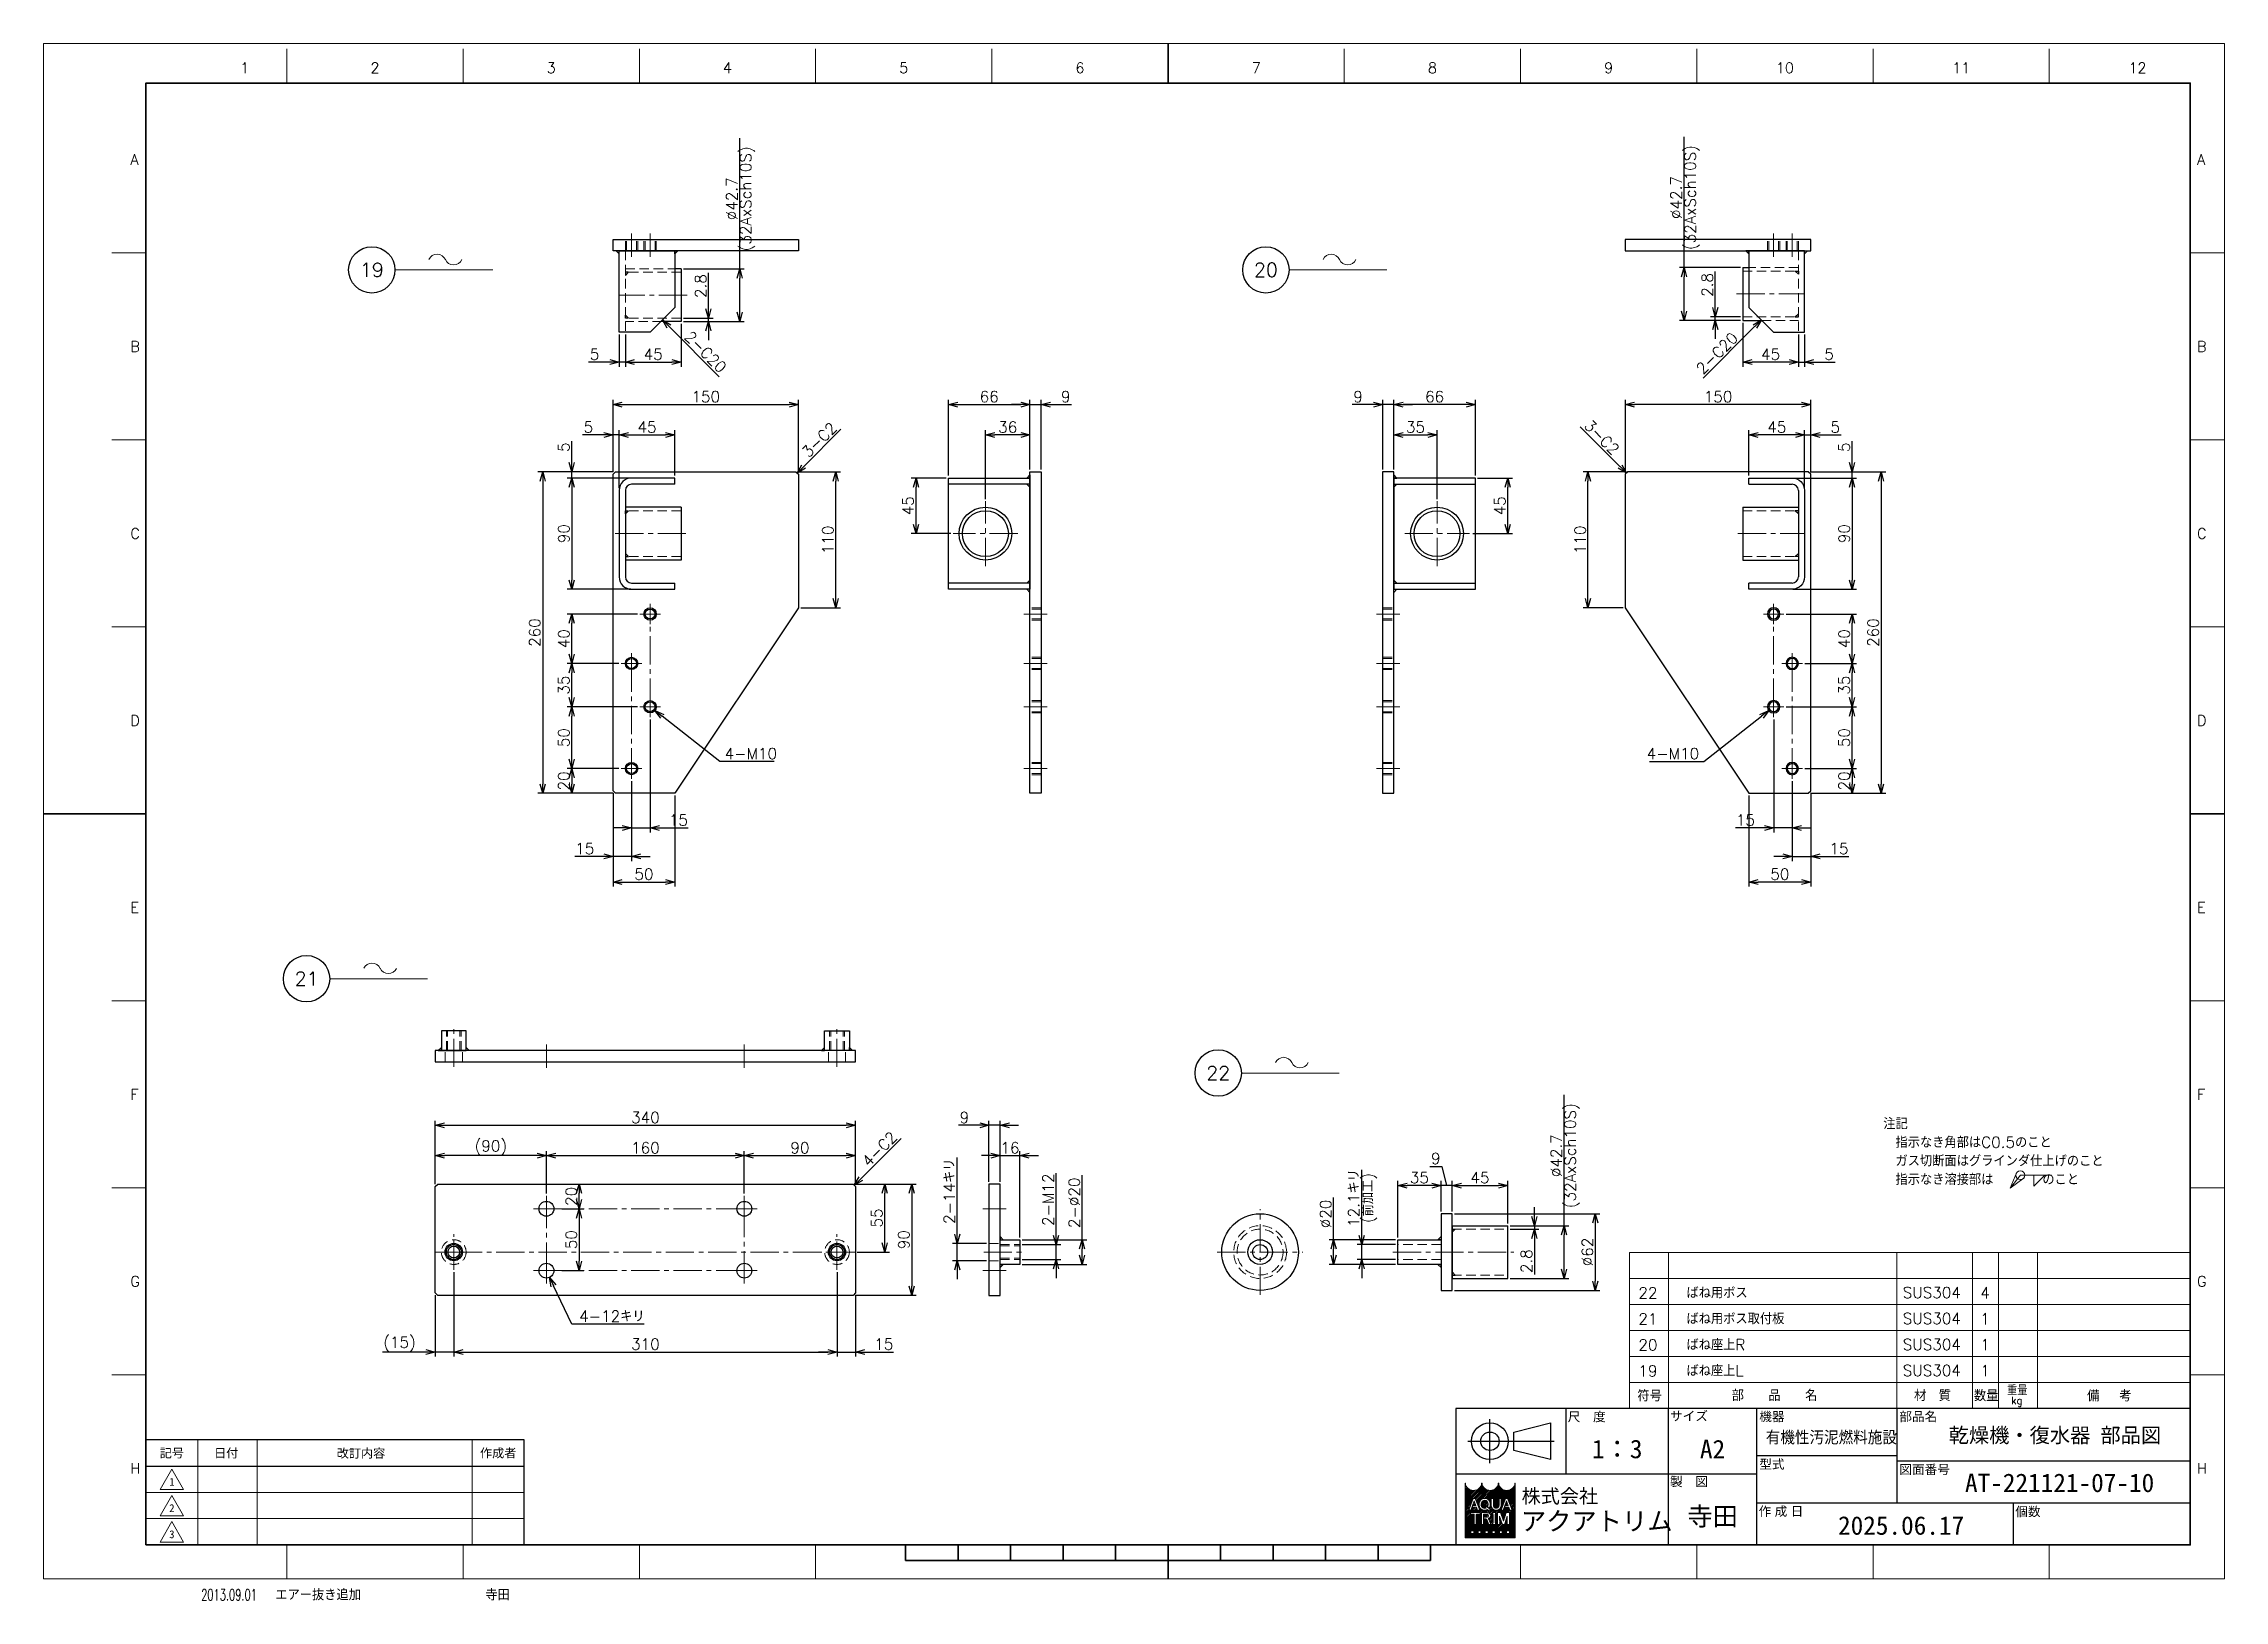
# Model space of a CAD drawing. Header units: millimetres. Extents: x 0 to 1764, y -17 to 1242.
import ezdxf
from ezdxf.entities.mleader import LeaderData, LeaderLine
from ezdxf.enums import TextEntityAlignment as Align
from ezdxf.math import Vec2, Vec3

# ---------------------------------------------------------------- set-up
doc = ezdxf.new("R2010")
doc.units = ezdxf.units.MM
doc.header["$LTSCALE"] = 1.2
doc.header["$PDMODE"] = 99
doc.header["$PDSIZE"] = 1
doc.linetypes.add('CENTER2', pattern=[28.575, 19.05, -3.175, 3.175, -3.175])
doc.linetypes.add('HIDDEN', pattern=[9.525, 6.35, -3.175])
for name, color, linetype, lineweight in [('04_HIDDEN', 2, 'HIDDEN', 13), ('05_CENTER', 4, 'CENTER2', 13), ('07_TEXT', 3, 'Continuous', 13), ('08_DIM', 3, 'Continuous', 13), ('90_FRAME', 5, 'Continuous', 35)]:
    doc.layers.add(name, color=color, linetype=linetype, lineweight=lineweight)
doc.layers.add('91_BLANK', color=5, linetype='Continuous', lineweight=0, plot=False)
doc.styles.add('KSS_TXT', font='txt.shx', dxfattribs={"bigfont": 'extfont2.shx'})
doc.styles.add('MS_G', font='MS Gothic.ttf')
doc.styles.get("Standard").update_dxf_attribs({"font": 'txt.shx', "bigfont": 'extfont2.shx'})
doc.styles.add('表題用', font='MS PGothic.ttf')
doc.dimstyles.new('KSS_DIM', dxfattribs={"dimscale": 3, "dimtxt": 3, "dimasz": 2.5, "dimexe": 1.25, "dimexo": 0.625, "dimtad": 1, "dimdsep": 46, "dimtxsty": 'KSS_TXT', "dimblk": 'OPEN30', "dimcen": 0, "dimazin": 2, "dimtfac": 0.75, "dimtmove": 0, "dimatfit": 3, "dimldrblk": 'OPEN30', "dimfxl": 1.25, "dimtolj": 1, "dimarcsym": 0})
doc.dimstyles.new('KSS_DIM$3', dxfattribs={"dimscale": 3, "dimtxt": 3, "dimasz": 2.5, "dimexe": 1.25, "dimexo": 0.625, "dimtad": 1, "dimtih": 1, "dimtoh": 1, "dimdsep": 46, "dimtxsty": 'KSS_TXT', "dimblk": 'OPEN30', "dimcen": 0, "dimazin": 2, "dimtfac": 0.75, "dimtofl": 0, "dimtmove": 0, "dimatfit": 3, "dimldrblk": 'OPEN30', "dimfxl": 1.25, "dimtolj": 1, "dimarcsym": 0})

msp = doc.modelspace()

# ---------------------------------------------------------------- texts
at = {"layer": '07_TEXT', "ltscale": 2, "insert": (1488.124, 372.587), "char_height": 9, "attachment_point": 1}
msp.add_mtext_dynamic_manual_height_columns('注記\\P\u3000指示なき角部はC0.5のこと\\P\u3000ガス切断面はグラインダ仕上げのこと\\P\u3000指示なき溶接部は\u3000\u3000\u3000\u3000のこと', width=211.71749, gutter_width=15, heights=[0], dxfattribs=at)
at = {"layer": '90_FRAME', "color": 0, "lineweight": 13, "style": 'KSS_TXT'}
for s, p in [('1', (162.682, 1215.249)), ('2', (268.044, 1215.249)), ('3', (410.612, 1215.249)), ('4', (553.18, 1215.249)), ('5', (695.748, 1215.249)), ('6', (838.316, 1215.249)), ('7', (980.884, 1215.249)), ('8', (1123.453, 1215.249)), ('9', (1266.021, 1215.249)), ('10', (1408.589, 1215.249)), ('11', (1551.157, 1215.249)), ('12', (1693.725, 1215.249))]:
    msp.add_text(s, height=8.52, dxfattribs=at).set_placement(p, align=Align.BOTTOM_CENTER)
for s, p in [('A', (70.199, 1147.902)), ('A', (1741.947, 1147.902)), ('B', (70.199, 996.678)), ('B', (1741.947, 996.678)), ('C', (70.199, 845.454)), ('C', (1741.947, 845.454)), ('D', (70.199, 694.23)), ('D', (1741.947, 694.23)), ('E', (70.199, 543.006)), ('E', (1741.947, 543.006)), ('F', (70.199, 391.782)), ('F', (1741.947, 391.782)), ('G', (70.199, 240.558)), ('G', (1741.947, 240.558)), ('H', (70.199, 89.334)), ('H', (1741.947, 89.334))]:
    msp.add_text(s, height=8.52, dxfattribs=at).set_placement(p, align=Align.MIDDLE_LEFT)
at = {"layer": '90_FRAME', "color": 3, "lineweight": 13}
for s, p in [('22', (1297.772, 231.167)), ('4', (1570.491, 231.318)), ('21', (1297.772, 210.167)), ('1', (1570.491, 210.318)), ('20', (1297.772, 189.167)), ('1', (1570.491, 189.318)), ('19', (1297.772, 168.167)), ('1', (1570.491, 168.318))]:
    msp.add_text(s, height=9, dxfattribs=at).set_placement(p, align=Align.MIDDLE_CENTER)
for s, height, p in [('ばね用ボス', 9, (1328.925, 226.898)), ('SUS304', 9, (1503.9, 227.018)), ('ばね用ボス取付板', 9, (1328.925, 205.898)), ('SUS304', 9, (1503.9, 206.018)), ('ばね座上R', 9, (1328.925, 184.898)), ('SUS304', 9, (1503.9, 185.018)), ('ばね座上L', 9, (1328.925, 163.898)), ('SUS304', 9, (1503.9, 164.018)), ('符号', 9, (1289.209, 143.519)), ('部\u3000\u3000品\u3000\u3000名', 9, (1365.505, 143.846)), ('材\u3000質', 9, (1513.071, 143.738)), ('数量', 9, (1561.501, 143.67)), ('重量', 7.5, (1588.258, 148.578)), ('kg', 6, (1591.573, 141.24)), ('備  考', 9, (1653.04, 143.519)), ('エアー抜き追加', 9, (187.405, -17.392)), ('寺田', 9, (357.315, -17.392))]:
    msp.add_text(s, height=height, dxfattribs=at).set_placement(p)
at = {"layer": '90_FRAME', "color": 0, "style": '表題用'}
for s, p in [('尺\u3000度', (1232.904, 131.157)), ('サイズ', (1315.64, 131.716)), ('機器', (1387.819, 131.281)), ('部品名', (1501.105, 131.281)), ('型式', (1387.819, 92.72)), ('図面番号', (1501.105, 88.477)), ('製\u3000図', (1315.64, 78.681)), ('作 成 日', (1387.301, 54.624)), ('個数', (1594.969, 54.417))]:
    msp.add_text(s, height=7.5, dxfattribs=at).set_placement(p, align=Align.MIDDLE_LEFT)
at = {"layer": '90_FRAME', "color": 0, "style": 'MS_G'}
msp.add_text('乾燥機・復水器 部品図', height=12, dxfattribs=at).set_placement((1626.988, 110.167), align=Align.CENTER)
at = {"layer": '90_FRAME', "color": 0, "style": '表題用'}
for s, p in [('記号', (103.742, 101.735)), ('日付', (147.711, 101.735)), ('作成者', (367.742, 101.735))]:
    msp.add_text(s, height=7.2, dxfattribs=at).set_placement(p, align=Align.MIDDLE_CENTER)
at = {"layer": '90_FRAME', "color": 0}
for s, height, style, p in [('改訂内容', 7.2, '表題用', (256.742, 101.735)), ('A2', 15, 'MS_G', (1350.037, 104.918))]:
    msp.add_text(s, height=height, dxfattribs=dict(at, style=style)).set_placement(p, align=Align.MIDDLE)
at = {"layer": '90_FRAME', "color": 0, "style": 'MS_G', "width": 0.9}
msp.add_text('有機性汚泥燃料施設', height=9.6, dxfattribs=at).set_placement((1393.103, 109.737))
at = {"layer": '90_FRAME', "color": 0, "lineweight": 13, "style": 'MS_G'}
for s, p in [('1', (103.742, 78.4)), ('2', (103.742, 57.185)), ('3', (103.742, 35.971))]:
    msp.add_text(s, height=6.364, dxfattribs=at).set_placement(p, align=Align.MIDDLE)
at = {"layer": '90_FRAME', "color": 4, "style": 'MS_G'}
msp.add_text('株式会社', height=11.3412, dxfattribs=at).set_placement((1226.509, 66.858), align=Align.MIDDLE_CENTER)
at = {"layer": '90_FRAME', "color": 0, "style": 'MS_G'}
for s, p in [('AT-221121-07-10', (1554.25, 70.159)), ('2025.06.17', (1451.534, 35.633))]:
    msp.add_text(s, height=15, dxfattribs=at).set_placement(p)
at = {"layer": '90_FRAME', "color": 4, "style": 'MS_G'}
msp.add_text('アクアトリム', height=15, dxfattribs=at).set_placement((1194.945, 39.159))
at = {"layer": '90_FRAME', "color": 3, "lineweight": 13, "width": 0.65}
msp.add_text('2013.09.01', height=9, dxfattribs=at).set_placement((127.43, -17.392))
at = {"layer": '90_FRAME', "color": 0, "style": 'MS_G'}
for tag, p in [('1：3', (1272.927, 104.918)), ('寺田', (1350.037, 50.821))]:
    msp.add_attdef(tag, text='', height=15, dxfattribs=at).set_placement(p, align=Align.MIDDLE)

# ---------------------------------------------------------------- blocks, each defined once
blk = doc.blocks.new('Weld-line')
blk.add_line((0, 0), (1, 0))
blk = doc.blocks.new('Weld10-s5')
blk.add_circle((0, 0), 2)
blk = doc.blocks.new('Weld10-a1')
for p, q in [((5, 0), (0, 5)), ((0, 5), (0, 0)), ((0, 0), (5, 0))]:
    blk.add_line(p, q)
at = {"width": 0.9}
blk.add_attdef('S', text='', height=2.8, dxfattribs=at).set_placement((-2, 1), align=Align.RIGHT)
blk.add_attdef('L', (8, 1), '', height=2.8, dxfattribs=at)
blk = doc.blocks.new('_Open30')
at = {"color": 0, "linetype": 'ByBlock', "lineweight": -2}
for p, q in [((-1, 0.27), (0, 0)), ((0, 0), (-1, -0.27)), ((0, 0), (-1, 0))]:
    blk.add_line(p, q, dxfattribs=at)
blk = doc.blocks.new('AM_BALLOON1')
at = {"transparency": 16777216}
blk.add_circle((0, 0), 5, dxfattribs=at)
blk.add_attdef('B_NUMBER', text='', height=3, dxfattribs=at).set_placement((0, 0), align=Align.MIDDLE_CENTER)
blk = doc.blocks.new('_OPEN')
at = {"color": 0, "linetype": 'ByBlock'}
for p, q in [((-1, 0.17), (0, 0)), ((0, 0), (-1, -0.17)), ((0, 0), (-1, 0))]:
    blk.add_line(p, q, dxfattribs=at)
blk = doc.blocks.new('p1ba05')
for centre, start, end in [((-2.95, 0.29), 24.2276, 155.5758), ((0, 1.62), 204.2276, 335.5758)]:
    blk.add_arc(centre, 1.62, start, end)
blk = doc.blocks.new('M12Tz_1')
at = {"color": 0}
for radius in [6, 4.75]:
    blk.add_circle((0, 0), radius, dxfattribs=at)
at = {"layer": '05_CENTER'}
for p, q in [((10.3, 0), (-10.3, 0)), ((0, -10.3), (0, 10.3))]:
    blk.add_line(p, q, dxfattribs=at)
blk = doc.blocks.new('M10Tz_1')
at = {"color": 0}
for radius in [5, 4]:
    blk.add_circle((0, 0), radius, dxfattribs=at)
at = {"layer": '05_CENTER'}
for p, q in [((8.3, 0), (-8.3, 0)), ((0, -8.3), (0, 8.3))]:
    blk.add_line(p, q, dxfattribs=at)
blk = doc.blocks.new('*D160')
at = {"layer": '08_DIM', "color": 0, "lineweight": -2, "transparency": 16777216}
for p, q in [((470.6, 1006.3), (470.6, 980.3)), ((515.6, 1014.9), (515.6, 980.3)), ((478.1, 984.1), (508.1, 984.1))]:
    blk.add_line(p, q, dxfattribs=at)
at = {"layer": 'Defpoints', "color": 0, "transparency": 16777216}
for p in [(470.6, 1008.1), (515.6, 1016.8), (515.6, 984.1)]:
    blk.add_point(p, dxfattribs=at)
at = {"layer": '08_DIM', "color": 0, "lineweight": -2, "transparency": 16777216, "xscale": 7.5, "yscale": 7.5, "zscale": 7.5, "rotation": 180}
blk.add_blockref('_Open30', (470.6, 984.1), dxfattribs=at)
at = {"layer": '08_DIM', "color": 0, "lineweight": -2, "transparency": 16777216, "xscale": 7.5, "yscale": 7.5, "zscale": 7.5}
blk.add_blockref('_Open30', (515.6, 984.1), dxfattribs=at)
at = {"layer": '08_DIM', "color": 0, "transparency": 16777216, "insert": (493.1, 990.4), "char_height": 9, "attachment_point": 5, "style": 'KSS_TXT'}
blk.add_mtext('\\A1;45', dxfattribs=at)
blk = doc.blocks.new('*D161')
at = {"layer": '08_DIM', "color": 0, "lineweight": -2, "transparency": 16777216}
for p, q in [((465.6, 1006.3), (465.6, 980.3)), ((470.6, 1006.3), (470.6, 980.3)), ((458.1, 984.1), (440.8, 984.1)), ((470.6, 984.1), (465.6, 984.1)), ((478.1, 984.1), (485.6, 984.1))]:
    blk.add_line(p, q, dxfattribs=at)
at = {"layer": 'Defpoints', "color": 0, "transparency": 16777216}
for p in [(465.6, 1008.1), (470.6, 1008.1), (465.6, 984.1)]:
    blk.add_point(p, dxfattribs=at)
at = {"layer": '08_DIM', "color": 0, "lineweight": -2, "transparency": 16777216, "xscale": 7.5, "yscale": 7.5, "zscale": 7.5}
blk.add_blockref('_Open30', (465.6, 984.1), dxfattribs=at)
at = {"layer": '08_DIM', "color": 0, "lineweight": -2, "transparency": 16777216, "xscale": 7.5, "yscale": 7.5, "zscale": 7.5, "rotation": 180}
blk.add_blockref('_Open30', (470.6, 984.1), dxfattribs=at)
at = {"layer": '08_DIM', "color": 0, "transparency": 16777216, "insert": (445.7, 990.4), "char_height": 9, "attachment_point": 5, "style": 'KSS_TXT'}
blk.add_mtext('\\A1;5', dxfattribs=at)
blk = doc.blocks.new('*D162')
at = {"layer": '08_DIM', "color": 0, "lineweight": -2, "transparency": 16777216}
for p, q in [((563.1, 1059.5), (563.1, 1165.2)), ((517.5, 1059.5), (566.8, 1059.5)), ((563.1, 1024.3), (563.1, 1052)), ((517.5, 1016.8), (566.8, 1016.8))]:
    blk.add_line(p, q, dxfattribs=at)
at = {"layer": 'Defpoints', "color": 0, "transparency": 16777216}
for p in [(515.6, 1059.5), (563.1, 1059.5), (515.6, 1016.8)]:
    blk.add_point(p, dxfattribs=at)
at = {"layer": '08_DIM', "color": 0, "lineweight": -2, "transparency": 16777216, "xscale": 7.5, "yscale": 7.5, "zscale": 7.5}
for p, rotation in [((563.1, 1059.5), 90), ((563.1, 1016.8), 270)]:
    blk.add_blockref('_Open30', p, dxfattribs=dict(at, rotation=rotation))
at = {"layer": '08_DIM', "color": 0, "transparency": 16777216, "char_height": 9, "attachment_point": 5, "rotation": 90, "style": 'KSS_TXT'}
for s, insert in [('\\A1;(32AxSch10S)', (569.4, 1116.1)), ('\\A1;%%C42.7', (556.7, 1116.1))]:
    blk.add_mtext(s, dxfattribs=dict(at, insert=insert))
blk = doc.blocks.new('*D163')
at = {"layer": '08_DIM', "color": 0, "lineweight": -2, "transparency": 16777216}
for p, q in [((537.8, 1027.1), (537.8, 1056.3)), ((517.5, 1019.6), (541.6, 1019.6)), ((517.5, 1016.8), (541.6, 1016.8)), ((537.8, 1016.8), (537.8, 1019.6)), ((537.8, 1009.3), (537.8, 1001.8))]:
    blk.add_line(p, q, dxfattribs=at)
at = {"layer": 'Defpoints', "color": 0, "transparency": 16777216}
for p in [(515.6, 1019.6), (515.6, 1016.8), (537.8, 1019.6)]:
    blk.add_point(p, dxfattribs=at)
at = {"layer": '08_DIM', "color": 0, "lineweight": -2, "transparency": 16777216, "xscale": 7.5, "yscale": 7.5, "zscale": 7.5}
for p, rotation in [((537.8, 1019.6), 270), ((537.8, 1016.8), 90)]:
    blk.add_blockref('_Open30', p, dxfattribs=dict(at, rotation=rotation))
at = {"layer": '08_DIM', "color": 0, "transparency": 16777216, "insert": (531.5, 1045.5), "char_height": 9, "attachment_point": 5, "rotation": 90, "style": 'KSS_TXT'}
blk.add_mtext('\\A1;2.8', dxfattribs=at)
blk = doc.blocks.new('*D164')
at = {"layer": '08_DIM', "color": 0, "lineweight": -2, "transparency": 16777216}
for p, q in [((453.1, 925.1), (435.8, 925.1)), ((460.6, 895.2), (460.6, 928.9)), ((465.6, 925.1), (460.6, 925.1)), ((465.6, 882.2), (465.6, 928.9)), ((473.1, 925.1), (480.6, 925.1))]:
    blk.add_line(p, q, dxfattribs=at)
at = {"layer": 'Defpoints', "color": 0, "transparency": 16777216}
for p in [(460.6, 925.1), (460.6, 893.3), (465.6, 880.3)]:
    blk.add_point(p, dxfattribs=at)
at = {"layer": '08_DIM', "color": 0, "lineweight": -2, "transparency": 16777216, "xscale": 7.5, "yscale": 7.5, "zscale": 7.5}
blk.add_blockref('_Open30', (460.6, 925.1), dxfattribs=at)
at = {"layer": '08_DIM', "color": 0, "lineweight": -2, "transparency": 16777216, "xscale": 7.5, "yscale": 7.5, "zscale": 7.5, "rotation": 180}
blk.add_blockref('_Open30', (465.6, 925.1), dxfattribs=at)
at = {"layer": '08_DIM', "color": 0, "transparency": 16777216, "insert": (440.7, 931.5), "char_height": 9, "attachment_point": 5, "style": 'KSS_TXT'}
blk.add_mtext('\\A1;5', dxfattribs=at)
blk = doc.blocks.new('*D165')
at = {"layer": '08_DIM', "color": 0, "lineweight": -2, "transparency": 16777216}
for p, q in [((465.6, 882.2), (465.6, 928.9)), ((473.1, 925.1), (503.1, 925.1)), ((510.6, 892.2), (510.6, 928.9))]:
    blk.add_line(p, q, dxfattribs=at)
at = {"layer": 'Defpoints', "color": 0, "transparency": 16777216}
for p in [(510.6, 925.1), (510.6, 890.3), (465.6, 880.3)]:
    blk.add_point(p, dxfattribs=at)
at = {"layer": '08_DIM', "color": 0, "lineweight": -2, "transparency": 16777216, "xscale": 7.5, "yscale": 7.5, "zscale": 7.5, "rotation": 180}
blk.add_blockref('_Open30', (465.6, 925.1), dxfattribs=at)
at = {"layer": '08_DIM', "color": 0, "lineweight": -2, "transparency": 16777216, "xscale": 7.5, "yscale": 7.5, "zscale": 7.5}
blk.add_blockref('_Open30', (510.6, 925.1), dxfattribs=at)
at = {"layer": '08_DIM', "color": 0, "transparency": 16777216, "insert": (488.1, 931.5), "char_height": 9, "attachment_point": 5, "style": 'KSS_TXT'}
blk.add_mtext('\\A1;45', dxfattribs=at)
blk = doc.blocks.new('*D166')
at = {"layer": '08_DIM', "color": 0, "lineweight": -2, "transparency": 16777216}
for p, q in [((475, 890.3), (423.4, 890.3)), ((427.2, 882.8), (427.2, 807.8)), ((475, 800.3), (423.4, 800.3))]:
    blk.add_line(p, q, dxfattribs=at)
at = {"layer": 'Defpoints', "color": 0, "transparency": 16777216}
for p in [(476.8, 890.3), (427.2, 800.3), (476.8, 800.3)]:
    blk.add_point(p, dxfattribs=at)
at = {"layer": '08_DIM', "color": 0, "lineweight": -2, "transparency": 16777216, "xscale": 7.5, "yscale": 7.5, "zscale": 7.5}
for p, rotation in [((427.2, 890.3), 90), ((427.2, 800.3), 270)]:
    blk.add_blockref('_Open30', p, dxfattribs=dict(at, rotation=rotation))
at = {"layer": '08_DIM', "color": 0, "transparency": 16777216, "insert": (420.8, 845.3), "char_height": 9, "attachment_point": 5, "rotation": 90, "style": 'KSS_TXT'}
blk.add_mtext('\\A1;90', dxfattribs=at)
blk = doc.blocks.new('*D167')
at = {"layer": '08_DIM', "color": 0, "lineweight": -2, "transparency": 16777216}
for p, q in [((460.6, 895.2), (460.6, 953.4)), ((610.6, 895.2), (610.6, 953.4)), ((468.1, 949.7), (603.1, 949.7))]:
    blk.add_line(p, q, dxfattribs=at)
at = {"layer": 'Defpoints', "color": 0, "transparency": 16777216}
for p in [(610.6, 949.7), (460.6, 893.3), (610.6, 893.3)]:
    blk.add_point(p, dxfattribs=at)
at = {"layer": '08_DIM', "color": 0, "lineweight": -2, "transparency": 16777216, "xscale": 7.5, "yscale": 7.5, "zscale": 7.5, "rotation": 180}
blk.add_blockref('_Open30', (460.6, 949.7), dxfattribs=at)
at = {"layer": '08_DIM', "color": 0, "lineweight": -2, "transparency": 16777216, "xscale": 7.5, "yscale": 7.5, "zscale": 7.5}
blk.add_blockref('_Open30', (610.6, 949.7), dxfattribs=at)
at = {"layer": '08_DIM', "color": 0, "transparency": 16777216, "insert": (535.6, 956.1), "char_height": 9, "attachment_point": 5, "style": 'KSS_TXT'}
blk.add_mtext('\\A1;150', dxfattribs=at)
blk = doc.blocks.new('*D168')
at = {"layer": '08_DIM', "color": 0, "lineweight": -2, "transparency": 16777216}
for p, q in [((427.2, 902.8), (427.2, 920.1)), ((460.7, 895.3), (423.4, 895.3)), ((473.7, 890.3), (423.4, 890.3)), ((427.2, 890.3), (427.2, 895.3)), ((427.2, 882.8), (427.2, 875.3))]:
    blk.add_line(p, q, dxfattribs=at)
at = {"layer": 'Defpoints', "color": 0, "transparency": 16777216}
for p in [(427.2, 895.3), (462.6, 895.3), (475.6, 890.3)]:
    blk.add_point(p, dxfattribs=at)
at = {"layer": '08_DIM', "color": 0, "lineweight": -2, "transparency": 16777216, "xscale": 7.5, "yscale": 7.5, "zscale": 7.5}
for p, rotation in [((427.2, 895.3), 270), ((427.2, 890.3), 90)]:
    blk.add_blockref('_Open30', p, dxfattribs=dict(at, rotation=rotation))
at = {"layer": '08_DIM', "color": 0, "transparency": 16777216, "insert": (420.8, 915.2), "char_height": 9, "attachment_point": 5, "rotation": 90, "style": 'KSS_TXT'}
blk.add_mtext('\\A1;5', dxfattribs=at)
blk = doc.blocks.new('*D169')
at = {"layer": '08_DIM', "color": 0, "lineweight": -2, "transparency": 16777216}
for p, q in [((460.7, 895.3), (399.9, 895.3)), ((403.7, 887.8), (403.7, 642.8)), ((460.7, 635.3), (399.9, 635.3))]:
    blk.add_line(p, q, dxfattribs=at)
at = {"layer": 'Defpoints', "color": 0, "transparency": 16777216}
for p in [(462.6, 895.3), (403.7, 635.3), (462.6, 635.3)]:
    blk.add_point(p, dxfattribs=at)
at = {"layer": '08_DIM', "color": 0, "lineweight": -2, "transparency": 16777216, "xscale": 7.5, "yscale": 7.5, "zscale": 7.5}
for p, rotation in [((403.7, 895.3), 90), ((403.7, 635.3), 270)]:
    blk.add_blockref('_Open30', p, dxfattribs=dict(at, rotation=rotation))
at = {"layer": '08_DIM', "color": 0, "transparency": 16777216, "insert": (397.3, 765.3), "char_height": 9, "attachment_point": 5, "rotation": 90, "style": 'KSS_TXT'}
blk.add_mtext('\\A1;260', dxfattribs=at)
blk = doc.blocks.new('*D170')
at = {"layer": '08_DIM', "color": 0, "lineweight": -2, "transparency": 16777216}
for p, q in [((465.4, 655.3), (423.4, 655.3)), ((460.7, 635.3), (423.4, 635.3)), ((427.2, 647.8), (427.2, 642.8))]:
    blk.add_line(p, q, dxfattribs=at)
at = {"layer": 'Defpoints', "color": 0, "transparency": 16777216}
for p in [(467.3, 655.3), (427.2, 635.3), (462.6, 635.3)]:
    blk.add_point(p, dxfattribs=at)
at = {"layer": '08_DIM', "color": 0, "lineweight": -2, "transparency": 16777216, "xscale": 7.5, "yscale": 7.5, "zscale": 7.5}
for p, rotation in [((427.2, 655.3), 90), ((427.2, 635.3), 270)]:
    blk.add_blockref('_Open30', p, dxfattribs=dict(at, rotation=rotation))
at = {"layer": '08_DIM', "color": 0, "transparency": 16777216, "insert": (420.8, 645.3), "char_height": 9, "attachment_point": 5, "rotation": 90, "style": 'KSS_TXT'}
blk.add_mtext('\\A1;20', dxfattribs=at)
blk = doc.blocks.new('*D171')
at = {"layer": '08_DIM', "color": 0, "lineweight": -2, "transparency": 16777216}
for p, q in [((480.4, 705.3), (423.4, 705.3)), ((427.2, 662.8), (427.2, 697.8)), ((465.4, 655.3), (423.4, 655.3))]:
    blk.add_line(p, q, dxfattribs=at)
at = {"layer": 'Defpoints', "color": 0, "transparency": 16777216}
for p in [(427.2, 705.3), (482.3, 705.3), (467.3, 655.3)]:
    blk.add_point(p, dxfattribs=at)
at = {"layer": '08_DIM', "color": 0, "lineweight": -2, "transparency": 16777216, "xscale": 7.5, "yscale": 7.5, "zscale": 7.5}
for p, rotation in [((427.2, 705.3), 90), ((427.2, 655.3), 270)]:
    blk.add_blockref('_Open30', p, dxfattribs=dict(at, rotation=rotation))
at = {"layer": '08_DIM', "color": 0, "transparency": 16777216, "insert": (420.8, 680.3), "char_height": 9, "attachment_point": 5, "rotation": 90, "style": 'KSS_TXT'}
blk.add_mtext('\\A1;50', dxfattribs=at)
blk = doc.blocks.new('*D172')
at = {"layer": '08_DIM', "color": 0, "lineweight": -2, "transparency": 16777216}
for p, q in [((465.4, 740.3), (423.4, 740.3)), ((427.2, 712.8), (427.2, 732.8)), ((480.4, 705.3), (423.4, 705.3))]:
    blk.add_line(p, q, dxfattribs=at)
at = {"layer": 'Defpoints', "color": 0, "transparency": 16777216}
for p in [(427.2, 740.3), (467.3, 740.3), (482.3, 705.3)]:
    blk.add_point(p, dxfattribs=at)
at = {"layer": '08_DIM', "color": 0, "lineweight": -2, "transparency": 16777216, "xscale": 7.5, "yscale": 7.5, "zscale": 7.5}
for p, rotation in [((427.2, 740.3), 90), ((427.2, 705.3), 270)]:
    blk.add_blockref('_Open30', p, dxfattribs=dict(at, rotation=rotation))
at = {"layer": '08_DIM', "color": 0, "transparency": 16777216, "insert": (420.8, 722.8), "char_height": 9, "attachment_point": 5, "rotation": 90, "style": 'KSS_TXT'}
blk.add_mtext('\\A1;35', dxfattribs=at)
blk = doc.blocks.new('*D173')
at = {"layer": '08_DIM', "color": 0, "lineweight": -2, "transparency": 16777216}
for p, q in [((480.4, 780.3), (423.4, 780.3)), ((427.2, 747.8), (427.2, 772.8)), ((465.4, 740.3), (423.4, 740.3))]:
    blk.add_line(p, q, dxfattribs=at)
at = {"layer": 'Defpoints', "color": 0, "transparency": 16777216}
for p in [(427.2, 780.3), (482.3, 780.3), (467.3, 740.3)]:
    blk.add_point(p, dxfattribs=at)
at = {"layer": '08_DIM', "color": 0, "lineweight": -2, "transparency": 16777216, "xscale": 7.5, "yscale": 7.5, "zscale": 7.5}
for p, rotation in [((427.2, 780.3), 90), ((427.2, 740.3), 270)]:
    blk.add_blockref('_Open30', p, dxfattribs=dict(at, rotation=rotation))
at = {"layer": '08_DIM', "color": 0, "transparency": 16777216, "insert": (420.8, 760.3), "char_height": 9, "attachment_point": 5, "rotation": 90, "style": 'KSS_TXT'}
blk.add_mtext('\\A1;40', dxfattribs=at)
blk = doc.blocks.new('*D174')
at = {"layer": '08_DIM', "color": 0, "lineweight": -2, "transparency": 16777216}
for p, q in [((460.6, 635.4), (460.6, 580.5)), ((475.6, 645.1), (475.6, 580.5)), ((453.1, 584.2), (429.8, 584.2)), ((475.6, 584.2), (460.6, 584.2)), ((483.1, 584.2), (490.6, 584.2))]:
    blk.add_line(p, q, dxfattribs=at)
at = {"layer": 'Defpoints', "color": 0, "transparency": 16777216}
for p in [(460.6, 637.3), (475.6, 647), (460.6, 584.2)]:
    blk.add_point(p, dxfattribs=at)
at = {"layer": '08_DIM', "color": 0, "lineweight": -2, "transparency": 16777216, "xscale": 7.5, "yscale": 7.5, "zscale": 7.5}
blk.add_blockref('_Open30', (460.6, 584.2), dxfattribs=at)
at = {"layer": '08_DIM', "color": 0, "lineweight": -2, "transparency": 16777216, "xscale": 7.5, "yscale": 7.5, "zscale": 7.5, "rotation": 180}
blk.add_blockref('_Open30', (475.6, 584.2), dxfattribs=at)
at = {"layer": '08_DIM', "color": 0, "transparency": 16777216, "insert": (437.7, 590.6), "char_height": 9, "attachment_point": 5, "style": 'KSS_TXT'}
blk.add_mtext('\\A1;15', dxfattribs=at)
blk = doc.blocks.new('*D175')
at = {"layer": '08_DIM', "color": 0, "lineweight": -2, "transparency": 16777216}
for p, q in [((490.6, 695.1), (490.6, 603.6)), ((475.6, 645.1), (475.6, 603.6)), ((468.1, 607.3), (460.6, 607.3)), ((475.6, 607.3), (490.6, 607.3)), ((498.1, 607.3), (521.3, 607.3))]:
    blk.add_line(p, q, dxfattribs=at)
at = {"layer": 'Defpoints', "color": 0, "transparency": 16777216}
for p in [(490.6, 697), (475.6, 647), (490.6, 607.3)]:
    blk.add_point(p, dxfattribs=at)
at = {"layer": '08_DIM', "color": 0, "lineweight": -2, "transparency": 16777216, "xscale": 7.5, "yscale": 7.5, "zscale": 7.5}
blk.add_blockref('_Open30', (475.6, 607.3), dxfattribs=at)
at = {"layer": '08_DIM', "color": 0, "lineweight": -2, "transparency": 16777216, "xscale": 7.5, "yscale": 7.5, "zscale": 7.5, "rotation": 180}
blk.add_blockref('_Open30', (490.6, 607.3), dxfattribs=at)
at = {"layer": '08_DIM', "color": 0, "transparency": 16777216, "insert": (513.5, 613.7), "char_height": 9, "attachment_point": 5, "style": 'KSS_TXT'}
blk.add_mtext('\\A1;15', dxfattribs=at)
blk = doc.blocks.new('*D176')
at = {"layer": '08_DIM', "color": 0, "lineweight": -2, "transparency": 16777216}
for p, q in [((460.6, 635.4), (460.6, 559.8)), ((510.6, 633.4), (510.6, 559.8)), ((468.1, 563.5), (503.1, 563.5))]:
    blk.add_line(p, q, dxfattribs=at)
at = {"layer": 'Defpoints', "color": 0, "transparency": 16777216}
for p in [(460.6, 637.3), (510.6, 635.3), (510.6, 563.5)]:
    blk.add_point(p, dxfattribs=at)
at = {"layer": '08_DIM', "color": 0, "lineweight": -2, "transparency": 16777216, "xscale": 7.5, "yscale": 7.5, "zscale": 7.5, "rotation": 180}
blk.add_blockref('_Open30', (460.6, 563.5), dxfattribs=at)
at = {"layer": '08_DIM', "color": 0, "lineweight": -2, "transparency": 16777216, "xscale": 7.5, "yscale": 7.5, "zscale": 7.5}
blk.add_blockref('_Open30', (510.6, 563.5), dxfattribs=at)
at = {"layer": '08_DIM', "color": 0, "transparency": 16777216, "insert": (485.6, 569.9), "char_height": 9, "attachment_point": 5, "style": 'KSS_TXT'}
blk.add_mtext('\\A1;50', dxfattribs=at)
blk = doc.blocks.new('*D177')
at = {"layer": '08_DIM', "color": 0, "lineweight": -2, "transparency": 16777216}
for p, q in [((610.5, 895.3), (644.6, 895.3)), ((640.8, 792.8), (640.8, 887.8)), ((612.5, 785.3), (644.6, 785.3))]:
    blk.add_line(p, q, dxfattribs=at)
at = {"layer": 'Defpoints', "color": 0, "transparency": 16777216}
for p in [(608.6, 895.3), (640.8, 895.3), (610.6, 785.3)]:
    blk.add_point(p, dxfattribs=at)
at = {"layer": '08_DIM', "color": 0, "lineweight": -2, "transparency": 16777216, "xscale": 7.5, "yscale": 7.5, "zscale": 7.5}
for p, rotation in [((640.8, 895.3), 90), ((640.8, 785.3), 270)]:
    blk.add_blockref('_Open30', p, dxfattribs=dict(at, rotation=rotation))
at = {"layer": '08_DIM', "color": 0, "transparency": 16777216, "insert": (634.4, 840.3), "char_height": 9, "attachment_point": 5, "rotation": 90, "style": 'KSS_TXT'}
blk.add_mtext('\\A1;110', dxfattribs=at)
blk = doc.blocks.new('*D178')
at = {"layer": '08_DIM', "color": 0, "lineweight": -2, "transparency": 16777216}
for p, q in [((730, 890.3), (701.9, 890.3)), ((705.7, 852.8), (705.7, 882.8)), ((733.8, 845.3), (701.9, 845.3))]:
    blk.add_line(p, q, dxfattribs=at)
at = {"layer": 'Defpoints', "color": 0, "transparency": 16777216}
for p in [(705.7, 890.3), (731.9, 890.3), (735.7, 845.3)]:
    blk.add_point(p, dxfattribs=at)
at = {"layer": '08_DIM', "color": 0, "lineweight": -2, "transparency": 16777216, "xscale": 7.5, "yscale": 7.5, "zscale": 7.5}
for p, rotation in [((705.7, 890.3), 90), ((705.7, 845.3), 270)]:
    blk.add_blockref('_Open30', p, dxfattribs=dict(at, rotation=rotation))
at = {"layer": '08_DIM', "color": 0, "transparency": 16777216, "insert": (699.3, 867.8), "char_height": 9, "attachment_point": 5, "rotation": 90, "style": 'KSS_TXT'}
blk.add_mtext('\\A1;45', dxfattribs=at)
blk = doc.blocks.new('*D179')
at = {"layer": '08_DIM', "color": 0, "lineweight": -2, "transparency": 16777216}
for p, q in [((761.9, 873.3), (761.9, 928.9)), ((790.4, 925.1), (769.4, 925.1)), ((797.9, 897.2), (797.9, 928.9))]:
    blk.add_line(p, q, dxfattribs=at)
at = {"layer": 'Defpoints', "color": 0, "transparency": 16777216}
for p in [(761.9, 925.1), (797.9, 895.3), (761.9, 871.5)]:
    blk.add_point(p, dxfattribs=at)
at = {"layer": '08_DIM', "color": 0, "lineweight": -2, "transparency": 16777216, "xscale": 7.5, "yscale": 7.5, "zscale": 7.5, "rotation": 180}
blk.add_blockref('_Open30', (761.9, 925.1), dxfattribs=at)
at = {"layer": '08_DIM', "color": 0, "lineweight": -2, "transparency": 16777216, "xscale": 7.5, "yscale": 7.5, "zscale": 7.5}
blk.add_blockref('_Open30', (797.9, 925.1), dxfattribs=at)
at = {"layer": '08_DIM', "color": 0, "transparency": 16777216, "insert": (779.9, 931.5), "char_height": 9, "attachment_point": 5, "style": 'KSS_TXT'}
blk.add_mtext('\\A1;36', dxfattribs=at)
blk = doc.blocks.new('*D180')
at = {"layer": '08_DIM', "color": 0, "lineweight": -2, "transparency": 16777216}
for p, q in [((731.9, 892.2), (731.9, 953.4)), ((797.9, 897.2), (797.9, 953.4)), ((739.4, 949.7), (790.4, 949.7))]:
    blk.add_line(p, q, dxfattribs=at)
at = {"layer": 'Defpoints', "color": 0, "transparency": 16777216}
for p in [(797.9, 949.7), (731.9, 890.3), (797.9, 895.3)]:
    blk.add_point(p, dxfattribs=at)
at = {"layer": '08_DIM', "color": 0, "lineweight": -2, "transparency": 16777216, "xscale": 7.5, "yscale": 7.5, "zscale": 7.5, "rotation": 180}
blk.add_blockref('_Open30', (731.9, 949.7), dxfattribs=at)
at = {"layer": '08_DIM', "color": 0, "lineweight": -2, "transparency": 16777216, "xscale": 7.5, "yscale": 7.5, "zscale": 7.5}
blk.add_blockref('_Open30', (797.9, 949.7), dxfattribs=at)
at = {"layer": '08_DIM', "color": 0, "transparency": 16777216, "insert": (764.9, 956.1), "char_height": 9, "attachment_point": 5, "style": 'KSS_TXT'}
blk.add_mtext('\\A1;66', dxfattribs=at)
blk = doc.blocks.new('*D181')
at = {"layer": '08_DIM', "color": 0, "lineweight": -2, "transparency": 16777216}
for p, q in [((797.9, 897.2), (797.9, 953.4)), ((806.9, 897.2), (806.9, 953.4)), ((790.4, 949.7), (782.9, 949.7)), ((797.9, 949.7), (806.9, 949.7)), ((814.4, 949.7), (831.6, 949.7))]:
    blk.add_line(p, q, dxfattribs=at)
at = {"layer": 'Defpoints', "color": 0, "transparency": 16777216}
for p in [(806.9, 949.7), (797.9, 895.3), (806.9, 895.3)]:
    blk.add_point(p, dxfattribs=at)
at = {"layer": '08_DIM', "color": 0, "lineweight": -2, "transparency": 16777216, "xscale": 7.5, "yscale": 7.5, "zscale": 7.5}
blk.add_blockref('_Open30', (797.9, 949.7), dxfattribs=at)
at = {"layer": '08_DIM', "color": 0, "lineweight": -2, "transparency": 16777216, "xscale": 7.5, "yscale": 7.5, "zscale": 7.5, "rotation": 180}
blk.add_blockref('_Open30', (806.9, 949.7), dxfattribs=at)
at = {"layer": '08_DIM', "color": 0, "transparency": 16777216, "insert": (826.8, 956.1), "char_height": 9, "attachment_point": 5, "style": 'KSS_TXT'}
blk.add_mtext('\\A1;9', dxfattribs=at)
blk = doc.blocks.new('*D182')
at = {"layer": '08_DIM', "color": 0, "lineweight": -2, "transparency": 16777216}
blk.add_line((505.9, 1012.8), (546.6, 972.1), dxfattribs=at)
at = {"layer": 'Defpoints', "color": 0, "transparency": 16777216}
for p in [(500.6, 1018.1), (542.2, 976.5), (542.2, 976.5)]:
    blk.add_point(p, dxfattribs=at)
at = {"layer": '08_DIM', "color": 0, "lineweight": -2, "transparency": 16777216, "xscale": 7.5, "yscale": 7.5, "zscale": 7.5, "rotation": 135}
blk.add_blockref('_Open30', (500.6, 1018.1), dxfattribs=at)
at = {"layer": '08_DIM', "color": 0, "transparency": 16777216, "insert": (535.5, 992.3), "char_height": 9, "attachment_point": 5, "rotation": 315, "style": 'KSS_TXT'}
blk.add_mtext('\\A1;2-C20', dxfattribs=at)
blk = doc.blocks.new('*D183')
at = {"layer": '08_DIM', "color": 0, "lineweight": -2, "transparency": 16777216}
blk.add_line((614.9, 899.6), (645, 929.7), dxfattribs=at)
at = {"layer": 'Defpoints', "color": 0, "transparency": 16777216}
for p in [(654.4, 939.1), (654.4, 939.1), (609.6, 894.3)]:
    blk.add_point(p, dxfattribs=at)
at = {"layer": '08_DIM', "color": 0, "lineweight": -2, "transparency": 16777216, "xscale": 7.5, "yscale": 7.5, "zscale": 7.5, "rotation": 225}
blk.add_blockref('_Open30', (609.6, 894.3), dxfattribs=at)
at = {"layer": '08_DIM', "color": 0, "transparency": 16777216, "insert": (627.5, 921.2), "char_height": 9, "attachment_point": 5, "rotation": 45, "style": 'KSS_TXT'}
blk.add_mtext('\\A1;3-C2', dxfattribs=at)
blk = doc.blocks.new('*D184')
at = {"layer": '08_DIM', "color": 0, "lineweight": -2, "transparency": 16777216}
for p, q in [((546.9, 661.1), (500.4, 697.6)), ((591, 661.1), (546.9, 661.1))]:
    blk.add_line(p, q, dxfattribs=at)
at = {"layer": 'Defpoints', "color": 0, "transparency": 16777216}
for p in [(486.7, 708.4), (494.5, 702.2)]:
    blk.add_point(p, dxfattribs=at)
at = {"layer": '08_DIM', "color": 0, "lineweight": -2, "transparency": 16777216, "xscale": 7.5, "yscale": 7.5, "zscale": 7.5, "rotation": 141.8661350978842}
blk.add_blockref('_Open30', (494.5, 702.2), dxfattribs=at)
at = {"layer": '08_DIM', "color": 0, "transparency": 16777216, "insert": (572.1, 667.4), "char_height": 9, "attachment_point": 5, "style": 'KSS_TXT'}
blk.add_mtext('\\A1;4-M10', dxfattribs=at)
blk = doc.blocks.new('*D185')
at = {"layer": '08_DIM', "color": 0, "lineweight": -2, "transparency": 16777216}
for p, q in [((1160, 890.3), (1188.1, 890.3)), ((1184.4, 852.8), (1184.4, 882.8)), ((1156.2, 845.3), (1188.1, 845.3))]:
    blk.add_line(p, q, dxfattribs=at)
at = {"layer": 'Defpoints', "color": 0, "transparency": 16777216}
for p in [(1158.2, 890.3), (1184.4, 890.3), (1154.3, 845.3)]:
    blk.add_point(p, dxfattribs=at)
at = {"layer": '08_DIM', "color": 0, "lineweight": -2, "transparency": 16777216, "xscale": 7.5, "yscale": 7.5, "zscale": 7.5}
for p, rotation in [((1184.4, 890.3), 90), ((1184.4, 845.3), 270)]:
    blk.add_blockref('_Open30', p, dxfattribs=dict(at, rotation=rotation))
at = {"layer": '08_DIM', "color": 0, "transparency": 16777216, "insert": (1178, 867.8), "char_height": 9, "attachment_point": 5, "rotation": 90, "style": 'KSS_TXT'}
blk.add_mtext('\\A1;45', dxfattribs=at)
blk = doc.blocks.new('*D186')
at = {"layer": '08_DIM', "color": 0, "lineweight": -2, "transparency": 16777216}
for p, q in [((1092.2, 897.2), (1092.2, 928.9)), ((1099.7, 925.1), (1119.7, 925.1)), ((1127.2, 873.3), (1127.2, 928.9))]:
    blk.add_line(p, q, dxfattribs=at)
at = {"layer": 'Defpoints', "color": 0, "transparency": 16777216}
for p in [(1127.2, 925.1), (1092.2, 895.3), (1127.2, 871.5)]:
    blk.add_point(p, dxfattribs=at)
at = {"layer": '08_DIM', "color": 0, "lineweight": -2, "transparency": 16777216, "xscale": 7.5, "yscale": 7.5, "zscale": 7.5, "rotation": 180}
blk.add_blockref('_Open30', (1092.2, 925.1), dxfattribs=at)
at = {"layer": '08_DIM', "color": 0, "lineweight": -2, "transparency": 16777216, "xscale": 7.5, "yscale": 7.5, "zscale": 7.5}
blk.add_blockref('_Open30', (1127.2, 925.1), dxfattribs=at)
at = {"layer": '08_DIM', "color": 0, "transparency": 16777216, "insert": (1109.7, 931.5), "char_height": 9, "attachment_point": 5, "style": 'KSS_TXT'}
blk.add_mtext('\\A1;35', dxfattribs=at)
blk = doc.blocks.new('*D187')
at = {"layer": '08_DIM', "color": 0, "lineweight": -2, "transparency": 16777216}
for p, q in [((1092.2, 897.2), (1092.2, 953.4)), ((1158.2, 892.2), (1158.2, 953.4)), ((1150.7, 949.7), (1099.7, 949.7))]:
    blk.add_line(p, q, dxfattribs=at)
at = {"layer": 'Defpoints', "color": 0, "transparency": 16777216}
for p in [(1092.2, 949.7), (1092.2, 895.3), (1158.2, 890.3)]:
    blk.add_point(p, dxfattribs=at)
at = {"layer": '08_DIM', "color": 0, "lineweight": -2, "transparency": 16777216, "xscale": 7.5, "yscale": 7.5, "zscale": 7.5, "rotation": 180}
blk.add_blockref('_Open30', (1092.2, 949.7), dxfattribs=at)
at = {"layer": '08_DIM', "color": 0, "lineweight": -2, "transparency": 16777216, "xscale": 7.5, "yscale": 7.5, "zscale": 7.5}
blk.add_blockref('_Open30', (1158.2, 949.7), dxfattribs=at)
at = {"layer": '08_DIM', "color": 0, "transparency": 16777216, "insert": (1125.2, 956.1), "char_height": 9, "attachment_point": 5, "style": 'KSS_TXT'}
blk.add_mtext('\\A1;66', dxfattribs=at)
blk = doc.blocks.new('*D188')
at = {"layer": '08_DIM', "color": 0, "lineweight": -2, "transparency": 16777216}
for p, q in [((1083.2, 897.2), (1083.2, 953.4)), ((1092.2, 897.2), (1092.2, 953.4)), ((1075.7, 949.7), (1058.4, 949.7)), ((1092.2, 949.7), (1083.2, 949.7)), ((1099.7, 949.7), (1107.2, 949.7))]:
    blk.add_line(p, q, dxfattribs=at)
at = {"layer": 'Defpoints', "color": 0, "transparency": 16777216}
for p in [(1083.2, 949.7), (1083.2, 895.3), (1092.2, 895.3)]:
    blk.add_point(p, dxfattribs=at)
at = {"layer": '08_DIM', "color": 0, "lineweight": -2, "transparency": 16777216, "xscale": 7.5, "yscale": 7.5, "zscale": 7.5}
blk.add_blockref('_Open30', (1083.2, 949.7), dxfattribs=at)
at = {"layer": '08_DIM', "color": 0, "lineweight": -2, "transparency": 16777216, "xscale": 7.5, "yscale": 7.5, "zscale": 7.5, "rotation": 180}
blk.add_blockref('_Open30', (1092.2, 949.7), dxfattribs=at)
at = {"layer": '08_DIM', "color": 0, "transparency": 16777216, "insert": (1063.3, 956.1), "char_height": 9, "attachment_point": 5, "style": 'KSS_TXT'}
blk.add_mtext('\\A1;9', dxfattribs=at)
blk = doc.blocks.new('*D190')
at = {"layer": '08_DIM', "color": 0, "lineweight": -2, "transparency": 16777216}
for p, q in [((1417, 925.1), (1409.5, 925.1)), ((1424.5, 882.2), (1424.5, 928.9)), ((1424.5, 925.1), (1429.5, 925.1)), ((1429.5, 895.2), (1429.5, 928.9)), ((1437, 925.1), (1454.2, 925.1))]:
    blk.add_line(p, q, dxfattribs=at)
at = {"layer": 'Defpoints', "color": 0, "transparency": 16777216}
for p in [(1429.5, 925.1), (1429.5, 893.3), (1424.5, 880.3)]:
    blk.add_point(p, dxfattribs=at)
at = {"layer": '08_DIM', "color": 0, "lineweight": -2, "transparency": 16777216, "xscale": 7.5, "yscale": 7.5, "zscale": 7.5}
blk.add_blockref('_Open30', (1424.5, 925.1), dxfattribs=at)
at = {"layer": '08_DIM', "color": 0, "lineweight": -2, "transparency": 16777216, "xscale": 7.5, "yscale": 7.5, "zscale": 7.5, "rotation": 180}
blk.add_blockref('_Open30', (1429.5, 925.1), dxfattribs=at)
at = {"layer": '08_DIM', "color": 0, "transparency": 16777216, "insert": (1449.3, 931.5), "char_height": 9, "attachment_point": 5, "style": 'KSS_TXT'}
blk.add_mtext('\\A1;5', dxfattribs=at)
blk = doc.blocks.new('*D191')
at = {"layer": '08_DIM', "color": 0, "lineweight": -2, "transparency": 16777216}
for p, q in [((1379.5, 892.2), (1379.5, 928.9)), ((1417, 925.1), (1387, 925.1)), ((1424.5, 882.2), (1424.5, 928.9))]:
    blk.add_line(p, q, dxfattribs=at)
at = {"layer": 'Defpoints', "color": 0, "transparency": 16777216}
for p in [(1379.5, 925.1), (1379.5, 890.3), (1424.5, 880.3)]:
    blk.add_point(p, dxfattribs=at)
at = {"layer": '08_DIM', "color": 0, "lineweight": -2, "transparency": 16777216, "xscale": 7.5, "yscale": 7.5, "zscale": 7.5, "rotation": 180}
blk.add_blockref('_Open30', (1379.5, 925.1), dxfattribs=at)
at = {"layer": '08_DIM', "color": 0, "lineweight": -2, "transparency": 16777216, "xscale": 7.5, "yscale": 7.5, "zscale": 7.5}
blk.add_blockref('_Open30', (1424.5, 925.1), dxfattribs=at)
at = {"layer": '08_DIM', "color": 0, "transparency": 16777216, "insert": (1402, 931.5), "char_height": 9, "attachment_point": 5, "style": 'KSS_TXT'}
blk.add_mtext('\\A1;45', dxfattribs=at)
blk = doc.blocks.new('*D192')
at = {"layer": '08_DIM', "color": 0, "lineweight": -2, "transparency": 16777216}
for p, q in [((1415.1, 890.3), (1466.6, 890.3)), ((1462.9, 882.8), (1462.9, 807.8)), ((1415.1, 800.3), (1466.6, 800.3))]:
    blk.add_line(p, q, dxfattribs=at)
at = {"layer": 'Defpoints', "color": 0, "transparency": 16777216}
for p in [(1413.2, 890.3), (1413.2, 800.3), (1462.9, 800.3)]:
    blk.add_point(p, dxfattribs=at)
at = {"layer": '08_DIM', "color": 0, "lineweight": -2, "transparency": 16777216, "xscale": 7.5, "yscale": 7.5, "zscale": 7.5}
for p, rotation in [((1462.9, 890.3), 90), ((1462.9, 800.3), 270)]:
    blk.add_blockref('_Open30', p, dxfattribs=dict(at, rotation=rotation))
at = {"layer": '08_DIM', "color": 0, "transparency": 16777216, "insert": (1456.5, 845.3), "char_height": 9, "attachment_point": 5, "rotation": 90, "style": 'KSS_TXT'}
blk.add_mtext('\\A1;90', dxfattribs=at)
blk = doc.blocks.new('*D193')
at = {"layer": '08_DIM', "color": 0, "lineweight": -2, "transparency": 16777216}
for p, q in [((1279.5, 895.2), (1279.5, 953.4)), ((1429.5, 895.2), (1429.5, 953.4)), ((1422, 949.7), (1287, 949.7))]:
    blk.add_line(p, q, dxfattribs=at)
at = {"layer": 'Defpoints', "color": 0, "transparency": 16777216}
for p in [(1279.5, 949.7), (1279.5, 893.3), (1429.5, 893.3)]:
    blk.add_point(p, dxfattribs=at)
at = {"layer": '08_DIM', "color": 0, "lineweight": -2, "transparency": 16777216, "xscale": 7.5, "yscale": 7.5, "zscale": 7.5, "rotation": 180}
blk.add_blockref('_Open30', (1279.5, 949.7), dxfattribs=at)
at = {"layer": '08_DIM', "color": 0, "lineweight": -2, "transparency": 16777216, "xscale": 7.5, "yscale": 7.5, "zscale": 7.5}
blk.add_blockref('_Open30', (1429.5, 949.7), dxfattribs=at)
at = {"layer": '08_DIM', "color": 0, "transparency": 16777216, "insert": (1354.5, 956.1), "char_height": 9, "attachment_point": 5, "style": 'KSS_TXT'}
blk.add_mtext('\\A1;150', dxfattribs=at)
blk = doc.blocks.new('*D194')
at = {"layer": '08_DIM', "color": 0, "lineweight": -2, "transparency": 16777216}
for p, q in [((1462.9, 902.8), (1462.9, 920.1)), ((1416.3, 890.3), (1466.6, 890.3)), ((1429.3, 895.3), (1466.6, 895.3)), ((1462.9, 890.3), (1462.9, 895.3)), ((1462.9, 882.8), (1462.9, 875.3))]:
    blk.add_line(p, q, dxfattribs=at)
at = {"layer": 'Defpoints', "color": 0, "transparency": 16777216}
for p in [(1414.5, 890.3), (1427.5, 895.3), (1462.9, 895.3)]:
    blk.add_point(p, dxfattribs=at)
at = {"layer": '08_DIM', "color": 0, "lineweight": -2, "transparency": 16777216, "xscale": 7.5, "yscale": 7.5, "zscale": 7.5}
for p, rotation in [((1462.9, 895.3), 270), ((1462.9, 890.3), 90)]:
    blk.add_blockref('_Open30', p, dxfattribs=dict(at, rotation=rotation))
at = {"layer": '08_DIM', "color": 0, "transparency": 16777216, "insert": (1456.5, 915.2), "char_height": 9, "attachment_point": 5, "rotation": 90, "style": 'KSS_TXT'}
blk.add_mtext('\\A1;5', dxfattribs=at)
blk = doc.blocks.new('*D195')
at = {"layer": '08_DIM', "color": 0, "lineweight": -2, "transparency": 16777216}
for p, q in [((1429.3, 895.3), (1490.1, 895.3)), ((1486.4, 887.8), (1486.4, 642.8)), ((1429.3, 635.3), (1490.1, 635.3))]:
    blk.add_line(p, q, dxfattribs=at)
at = {"layer": 'Defpoints', "color": 0, "transparency": 16777216}
for p in [(1427.5, 895.3), (1427.5, 635.3), (1486.4, 635.3)]:
    blk.add_point(p, dxfattribs=at)
at = {"layer": '08_DIM', "color": 0, "lineweight": -2, "transparency": 16777216, "xscale": 7.5, "yscale": 7.5, "zscale": 7.5}
for p, rotation in [((1486.4, 895.3), 90), ((1486.4, 635.3), 270)]:
    blk.add_blockref('_Open30', p, dxfattribs=dict(at, rotation=rotation))
at = {"layer": '08_DIM', "color": 0, "transparency": 16777216, "insert": (1480, 765.3), "char_height": 9, "attachment_point": 5, "rotation": 90, "style": 'KSS_TXT'}
blk.add_mtext('\\A1;260', dxfattribs=at)
blk = doc.blocks.new('*D196')
at = {"layer": '08_DIM', "color": 0, "lineweight": -2, "transparency": 16777216}
for p, q in [((1424.7, 655.3), (1466.6, 655.3)), ((1429.3, 635.3), (1466.6, 635.3)), ((1462.9, 647.8), (1462.9, 642.8))]:
    blk.add_line(p, q, dxfattribs=at)
at = {"layer": 'Defpoints', "color": 0, "transparency": 16777216}
for p in [(1422.8, 655.3), (1427.5, 635.3), (1462.9, 635.3)]:
    blk.add_point(p, dxfattribs=at)
at = {"layer": '08_DIM', "color": 0, "lineweight": -2, "transparency": 16777216, "xscale": 7.5, "yscale": 7.5, "zscale": 7.5}
for p, rotation in [((1462.9, 655.3), 90), ((1462.9, 635.3), 270)]:
    blk.add_blockref('_Open30', p, dxfattribs=dict(at, rotation=rotation))
at = {"layer": '08_DIM', "color": 0, "transparency": 16777216, "insert": (1456.5, 645.3), "char_height": 9, "attachment_point": 5, "rotation": 90, "style": 'KSS_TXT'}
blk.add_mtext('\\A1;20', dxfattribs=at)
blk = doc.blocks.new('*D197')
at = {"layer": '08_DIM', "color": 0, "lineweight": -2, "transparency": 16777216}
for p, q in [((1409.7, 705.3), (1466.6, 705.3)), ((1462.9, 662.8), (1462.9, 697.8)), ((1424.7, 655.3), (1466.6, 655.3))]:
    blk.add_line(p, q, dxfattribs=at)
at = {"layer": 'Defpoints', "color": 0, "transparency": 16777216}
for p in [(1407.8, 705.3), (1462.9, 705.3), (1422.8, 655.3)]:
    blk.add_point(p, dxfattribs=at)
at = {"layer": '08_DIM', "color": 0, "lineweight": -2, "transparency": 16777216, "xscale": 7.5, "yscale": 7.5, "zscale": 7.5}
for p, rotation in [((1462.9, 705.3), 90), ((1462.9, 655.3), 270)]:
    blk.add_blockref('_Open30', p, dxfattribs=dict(at, rotation=rotation))
at = {"layer": '08_DIM', "color": 0, "transparency": 16777216, "insert": (1456.5, 680.3), "char_height": 9, "attachment_point": 5, "rotation": 90, "style": 'KSS_TXT'}
blk.add_mtext('\\A1;50', dxfattribs=at)
blk = doc.blocks.new('*D198')
at = {"layer": '08_DIM', "color": 0, "lineweight": -2, "transparency": 16777216}
for p, q in [((1424.7, 740.3), (1466.6, 740.3)), ((1462.9, 712.8), (1462.9, 732.8)), ((1409.7, 705.3), (1466.6, 705.3))]:
    blk.add_line(p, q, dxfattribs=at)
at = {"layer": 'Defpoints', "color": 0, "transparency": 16777216}
for p in [(1422.8, 740.3), (1462.9, 740.3), (1407.8, 705.3)]:
    blk.add_point(p, dxfattribs=at)
at = {"layer": '08_DIM', "color": 0, "lineweight": -2, "transparency": 16777216, "xscale": 7.5, "yscale": 7.5, "zscale": 7.5}
for p, rotation in [((1462.9, 740.3), 90), ((1462.9, 705.3), 270)]:
    blk.add_blockref('_Open30', p, dxfattribs=dict(at, rotation=rotation))
at = {"layer": '08_DIM', "color": 0, "transparency": 16777216, "insert": (1456.5, 722.8), "char_height": 9, "attachment_point": 5, "rotation": 90, "style": 'KSS_TXT'}
blk.add_mtext('\\A1;35', dxfattribs=at)
blk = doc.blocks.new('*D199')
at = {"layer": '08_DIM', "color": 0, "lineweight": -2, "transparency": 16777216}
for p, q in [((1409.7, 780.3), (1466.6, 780.3)), ((1462.9, 747.8), (1462.9, 772.8)), ((1424.7, 740.3), (1466.6, 740.3))]:
    blk.add_line(p, q, dxfattribs=at)
at = {"layer": 'Defpoints', "color": 0, "transparency": 16777216}
for p in [(1407.8, 780.3), (1462.9, 780.3), (1422.8, 740.3)]:
    blk.add_point(p, dxfattribs=at)
at = {"layer": '08_DIM', "color": 0, "lineweight": -2, "transparency": 16777216, "xscale": 7.5, "yscale": 7.5, "zscale": 7.5}
for p, rotation in [((1462.9, 780.3), 90), ((1462.9, 740.3), 270)]:
    blk.add_blockref('_Open30', p, dxfattribs=dict(at, rotation=rotation))
at = {"layer": '08_DIM', "color": 0, "transparency": 16777216, "insert": (1456.5, 760.3), "char_height": 9, "attachment_point": 5, "rotation": 90, "style": 'KSS_TXT'}
blk.add_mtext('\\A1;40', dxfattribs=at)
blk = doc.blocks.new('*D200')
at = {"layer": '08_DIM', "color": 0, "lineweight": -2, "transparency": 16777216}
for p, q in [((1414.5, 645.1), (1414.5, 580.5)), ((1429.5, 635.4), (1429.5, 580.5)), ((1407, 584.2), (1399.5, 584.2)), ((1414.5, 584.2), (1429.5, 584.2)), ((1437, 584.2), (1460.2, 584.2))]:
    blk.add_line(p, q, dxfattribs=at)
at = {"layer": 'Defpoints', "color": 0, "transparency": 16777216}
for p in [(1414.5, 647), (1429.5, 637.3), (1429.5, 584.2)]:
    blk.add_point(p, dxfattribs=at)
at = {"layer": '08_DIM', "color": 0, "lineweight": -2, "transparency": 16777216, "xscale": 7.5, "yscale": 7.5, "zscale": 7.5}
blk.add_blockref('_Open30', (1414.5, 584.2), dxfattribs=at)
at = {"layer": '08_DIM', "color": 0, "lineweight": -2, "transparency": 16777216, "xscale": 7.5, "yscale": 7.5, "zscale": 7.5, "rotation": 180}
blk.add_blockref('_Open30', (1429.5, 584.2), dxfattribs=at)
at = {"layer": '08_DIM', "color": 0, "transparency": 16777216, "insert": (1452.3, 590.6), "char_height": 9, "attachment_point": 5, "style": 'KSS_TXT'}
blk.add_mtext('\\A1;15', dxfattribs=at)
blk = doc.blocks.new('*D201')
at = {"layer": '08_DIM', "color": 0, "lineweight": -2, "transparency": 16777216}
for p, q in [((1399.5, 695.1), (1399.5, 603.6)), ((1414.5, 645.1), (1414.5, 603.6)), ((1392, 607.3), (1368.7, 607.3)), ((1414.5, 607.3), (1399.5, 607.3)), ((1422, 607.3), (1429.5, 607.3))]:
    blk.add_line(p, q, dxfattribs=at)
at = {"layer": 'Defpoints', "color": 0, "transparency": 16777216}
for p in [(1399.5, 697), (1414.5, 647), (1399.5, 607.3)]:
    blk.add_point(p, dxfattribs=at)
at = {"layer": '08_DIM', "color": 0, "lineweight": -2, "transparency": 16777216, "xscale": 7.5, "yscale": 7.5, "zscale": 7.5}
blk.add_blockref('_Open30', (1399.5, 607.3), dxfattribs=at)
at = {"layer": '08_DIM', "color": 0, "lineweight": -2, "transparency": 16777216, "xscale": 7.5, "yscale": 7.5, "zscale": 7.5, "rotation": 180}
blk.add_blockref('_Open30', (1414.5, 607.3), dxfattribs=at)
at = {"layer": '08_DIM', "color": 0, "transparency": 16777216, "insert": (1376.6, 613.7), "char_height": 9, "attachment_point": 5, "style": 'KSS_TXT'}
blk.add_mtext('\\A1;15', dxfattribs=at)
blk = doc.blocks.new('*D202')
at = {"layer": '08_DIM', "color": 0, "lineweight": -2, "transparency": 16777216}
for p, q in [((1429.5, 635.4), (1429.5, 559.8)), ((1379.5, 633.4), (1379.5, 559.8)), ((1422, 563.5), (1387, 563.5))]:
    blk.add_line(p, q, dxfattribs=at)
at = {"layer": 'Defpoints', "color": 0, "transparency": 16777216}
for p in [(1379.5, 635.3), (1429.5, 637.3), (1379.5, 563.5)]:
    blk.add_point(p, dxfattribs=at)
at = {"layer": '08_DIM', "color": 0, "lineweight": -2, "transparency": 16777216, "xscale": 7.5, "yscale": 7.5, "zscale": 7.5, "rotation": 180}
blk.add_blockref('_Open30', (1379.5, 563.5), dxfattribs=at)
at = {"layer": '08_DIM', "color": 0, "lineweight": -2, "transparency": 16777216, "xscale": 7.5, "yscale": 7.5, "zscale": 7.5}
blk.add_blockref('_Open30', (1429.5, 563.5), dxfattribs=at)
at = {"layer": '08_DIM', "color": 0, "transparency": 16777216, "insert": (1404.5, 569.9), "char_height": 9, "attachment_point": 5, "style": 'KSS_TXT'}
blk.add_mtext('\\A1;50', dxfattribs=at)
blk = doc.blocks.new('*D203')
at = {"layer": '08_DIM', "color": 0, "lineweight": -2, "transparency": 16777216}
for p, q in [((1279.6, 895.3), (1245.5, 895.3)), ((1249.2, 792.8), (1249.2, 887.8)), ((1277.6, 785.3), (1245.5, 785.3))]:
    blk.add_line(p, q, dxfattribs=at)
at = {"layer": 'Defpoints', "color": 0, "transparency": 16777216}
for p in [(1249.2, 895.3), (1281.5, 895.3), (1279.5, 785.3)]:
    blk.add_point(p, dxfattribs=at)
at = {"layer": '08_DIM', "color": 0, "lineweight": -2, "transparency": 16777216, "xscale": 7.5, "yscale": 7.5, "zscale": 7.5}
for p, rotation in [((1249.2, 895.3), 90), ((1249.2, 785.3), 270)]:
    blk.add_blockref('_Open30', p, dxfattribs=dict(at, rotation=rotation))
at = {"layer": '08_DIM', "color": 0, "transparency": 16777216, "insert": (1242.9, 840.3), "char_height": 9, "attachment_point": 5, "rotation": 90, "style": 'KSS_TXT'}
blk.add_mtext('\\A1;110', dxfattribs=at)
blk = doc.blocks.new('*D189')
at = {"layer": '08_DIM', "color": 0, "lineweight": -2, "transparency": 16777216}
for p, q in [((1343.1, 661.1), (1389.6, 697.6)), ((1299, 661.1), (1343.1, 661.1))]:
    blk.add_line(p, q, dxfattribs=at)
at = {"layer": 'Defpoints', "color": 0, "transparency": 16777216}
for p in [(1403.4, 708.4), (1395.5, 702.2)]:
    blk.add_point(p, dxfattribs=at)
at = {"layer": '08_DIM', "color": 0, "lineweight": -2, "transparency": 16777216, "xscale": 7.5, "yscale": 7.5, "zscale": 7.5, "rotation": 38.13386490211684}
blk.add_blockref('_Open30', (1395.5, 702.2), dxfattribs=at)
at = {"layer": '08_DIM', "color": 0, "transparency": 16777216, "insert": (1318, 667.4), "char_height": 9, "attachment_point": 5, "style": 'KSS_TXT'}
blk.add_mtext('\\A1;4-M10', dxfattribs=at)
blk = doc.blocks.new('*D204')
at = {"layer": '08_DIM', "color": 0, "lineweight": -2, "transparency": 16777216}
for p, q in [((1374.5, 1015.9), (1374.5, 980.3)), ((1419.5, 1006.3), (1419.5, 980.3)), ((1412, 984.1), (1382, 984.1))]:
    blk.add_line(p, q, dxfattribs=at)
at = {"layer": 'Defpoints', "color": 0, "transparency": 16777216}
for p in [(1374.5, 1017.8), (1419.5, 1008.1), (1374.5, 984.1)]:
    blk.add_point(p, dxfattribs=at)
at = {"layer": '08_DIM', "color": 0, "lineweight": -2, "transparency": 16777216, "xscale": 7.5, "yscale": 7.5, "zscale": 7.5, "rotation": 180}
blk.add_blockref('_Open30', (1374.5, 984.1), dxfattribs=at)
at = {"layer": '08_DIM', "color": 0, "lineweight": -2, "transparency": 16777216, "xscale": 7.5, "yscale": 7.5, "zscale": 7.5}
blk.add_blockref('_Open30', (1419.5, 984.1), dxfattribs=at)
at = {"layer": '08_DIM', "color": 0, "transparency": 16777216, "insert": (1397, 990.4), "char_height": 9, "attachment_point": 5, "style": 'KSS_TXT'}
blk.add_mtext('\\A1;45', dxfattribs=at)
blk = doc.blocks.new('*D205')
at = {"layer": '08_DIM', "color": 0, "lineweight": -2, "transparency": 16777216}
for p, q in [((1419.5, 1006.3), (1419.5, 980.3)), ((1424.5, 1006.3), (1424.5, 980.3)), ((1412, 984.1), (1404.5, 984.1)), ((1419.5, 984.1), (1424.5, 984.1)), ((1432, 984.1), (1449.2, 984.1))]:
    blk.add_line(p, q, dxfattribs=at)
at = {"layer": 'Defpoints', "color": 0, "transparency": 16777216}
for p in [(1419.5, 1008.1), (1424.5, 1008.1), (1424.5, 984.1)]:
    blk.add_point(p, dxfattribs=at)
at = {"layer": '08_DIM', "color": 0, "lineweight": -2, "transparency": 16777216, "xscale": 7.5, "yscale": 7.5, "zscale": 7.5}
blk.add_blockref('_Open30', (1419.5, 984.1), dxfattribs=at)
at = {"layer": '08_DIM', "color": 0, "lineweight": -2, "transparency": 16777216, "xscale": 7.5, "yscale": 7.5, "zscale": 7.5, "rotation": 180}
blk.add_blockref('_Open30', (1424.5, 984.1), dxfattribs=at)
at = {"layer": '08_DIM', "color": 0, "transparency": 16777216, "insert": (1444.3, 990.4), "char_height": 9, "attachment_point": 5, "style": 'KSS_TXT'}
blk.add_mtext('\\A1;5', dxfattribs=at)
blk = doc.blocks.new('*D206')
at = {"layer": '08_DIM', "color": 0, "lineweight": -2, "transparency": 16777216}
for p, q in [((1327, 1060.5), (1327, 1166.2)), ((1372.6, 1060.5), (1323.2, 1060.5)), ((1327, 1025.3), (1327, 1053)), ((1372.6, 1017.8), (1323.2, 1017.8))]:
    blk.add_line(p, q, dxfattribs=at)
at = {"layer": 'Defpoints', "color": 0, "transparency": 16777216}
for p in [(1327, 1060.5), (1374.5, 1060.5), (1374.5, 1017.8)]:
    blk.add_point(p, dxfattribs=at)
at = {"layer": '08_DIM', "color": 0, "lineweight": -2, "transparency": 16777216, "xscale": 7.5, "yscale": 7.5, "zscale": 7.5}
for p, rotation in [((1327, 1060.5), 90), ((1327, 1017.8), 270)]:
    blk.add_blockref('_Open30', p, dxfattribs=dict(at, rotation=rotation))
at = {"layer": '08_DIM', "color": 0, "transparency": 16777216, "char_height": 9, "attachment_point": 5, "rotation": 90, "style": 'KSS_TXT'}
for s, insert in [('\\A1;(32AxSch10S)', (1333.4, 1117.1)), ('\\A1;%%C42.7', (1320.6, 1117.1))]:
    blk.add_mtext(s, dxfattribs=dict(at, insert=insert))
blk = doc.blocks.new('*D207')
at = {"layer": '08_DIM', "color": 0, "lineweight": -2, "transparency": 16777216}
for p, q in [((1352.2, 1028.1), (1352.2, 1057.3)), ((1372.6, 1020.6), (1348.5, 1020.6)), ((1372.6, 1017.8), (1348.5, 1017.8)), ((1352.2, 1017.8), (1352.2, 1020.6)), ((1352.2, 1010.3), (1352.2, 1002.8))]:
    blk.add_line(p, q, dxfattribs=at)
at = {"layer": 'Defpoints', "color": 0, "transparency": 16777216}
for p in [(1352.2, 1020.6), (1374.5, 1020.6), (1374.5, 1017.8)]:
    blk.add_point(p, dxfattribs=at)
at = {"layer": '08_DIM', "color": 0, "lineweight": -2, "transparency": 16777216, "xscale": 7.5, "yscale": 7.5, "zscale": 7.5}
for p, rotation in [((1352.2, 1020.6), 270), ((1352.2, 1017.8), 90)]:
    blk.add_blockref('_Open30', p, dxfattribs=dict(at, rotation=rotation))
at = {"layer": '08_DIM', "color": 0, "transparency": 16777216, "insert": (1345.8, 1046.5), "char_height": 9, "attachment_point": 5, "rotation": 90, "style": 'KSS_TXT'}
blk.add_mtext('\\A1;2.8', dxfattribs=at)
blk = doc.blocks.new('*D208')
at = {"layer": '08_DIM', "color": 0, "lineweight": -2, "transparency": 16777216}
for p, q in [((316.8, 319.1), (316.8, 346)), ((399.3, 342.3), (324.3, 342.3)), ((406.8, 311.6), (406.8, 346))]:
    blk.add_line(p, q, dxfattribs=at)
at = {"layer": 'Defpoints', "color": 0, "transparency": 16777216}
for p in [(316.8, 342.3), (316.8, 317.3), (406.8, 309.7)]:
    blk.add_point(p, dxfattribs=at)
at = {"layer": '08_DIM', "color": 0, "lineweight": -2, "transparency": 16777216, "xscale": 7.5, "yscale": 7.5, "zscale": 7.5, "rotation": 180}
blk.add_blockref('_Open30', (316.8, 342.3), dxfattribs=at)
at = {"layer": '08_DIM', "color": 0, "lineweight": -2, "transparency": 16777216, "xscale": 7.5, "yscale": 7.5, "zscale": 7.5}
blk.add_blockref('_Open30', (406.8, 342.3), dxfattribs=at)
at = {"layer": '08_DIM', "color": 0, "transparency": 16777216, "insert": (361.8, 348.6), "char_height": 9, "attachment_point": 5, "style": 'KSS_TXT'}
blk.add_mtext('\\A1;(90)', dxfattribs=at)
blk = doc.blocks.new('*D209')
at = {"layer": '08_DIM', "color": 0, "lineweight": -2, "transparency": 16777216}
for p, q in [((316.8, 319.1), (316.8, 370.5)), ((656.8, 319.1), (656.8, 370.5)), ((324.3, 366.8), (649.3, 366.8))]:
    blk.add_line(p, q, dxfattribs=at)
at = {"layer": 'Defpoints', "color": 0, "transparency": 16777216}
for p in [(656.8, 366.8), (316.8, 317.3), (656.8, 317.3)]:
    blk.add_point(p, dxfattribs=at)
at = {"layer": '08_DIM', "color": 0, "lineweight": -2, "transparency": 16777216, "xscale": 7.5, "yscale": 7.5, "zscale": 7.5, "rotation": 180}
blk.add_blockref('_Open30', (316.8, 366.8), dxfattribs=at)
at = {"layer": '08_DIM', "color": 0, "lineweight": -2, "transparency": 16777216, "xscale": 7.5, "yscale": 7.5, "zscale": 7.5}
blk.add_blockref('_Open30', (656.8, 366.8), dxfattribs=at)
at = {"layer": '08_DIM', "color": 0, "transparency": 16777216, "insert": (486.8, 373.1), "char_height": 9, "attachment_point": 5, "style": 'KSS_TXT'}
blk.add_mtext('\\A1;340', dxfattribs=at)
blk = doc.blocks.new('*D210')
at = {"layer": '08_DIM', "color": 0, "lineweight": -2, "transparency": 16777216}
for p, q in [((406.8, 311.6), (406.8, 346)), ((414.3, 342.3), (559.3, 342.3)), ((566.8, 311.6), (566.8, 346))]:
    blk.add_line(p, q, dxfattribs=at)
at = {"layer": 'Defpoints', "color": 0, "transparency": 16777216}
for p in [(566.8, 342.3), (406.8, 309.7), (566.8, 309.7)]:
    blk.add_point(p, dxfattribs=at)
at = {"layer": '08_DIM', "color": 0, "lineweight": -2, "transparency": 16777216, "xscale": 7.5, "yscale": 7.5, "zscale": 7.5, "rotation": 180}
blk.add_blockref('_Open30', (406.8, 342.3), dxfattribs=at)
at = {"layer": '08_DIM', "color": 0, "lineweight": -2, "transparency": 16777216, "xscale": 7.5, "yscale": 7.5, "zscale": 7.5}
blk.add_blockref('_Open30', (566.8, 342.3), dxfattribs=at)
at = {"layer": '08_DIM', "color": 0, "transparency": 16777216, "insert": (486.8, 348.6), "char_height": 9, "attachment_point": 5, "style": 'KSS_TXT'}
blk.add_mtext('\\A1;160', dxfattribs=at)
blk = doc.blocks.new('*D211')
at = {"layer": '08_DIM', "color": 0, "lineweight": -2, "transparency": 16777216}
for p, q in [((419.1, 319.3), (437, 319.3)), ((433.2, 306.8), (433.2, 311.8)), ((419.1, 299.3), (437, 299.3))]:
    blk.add_line(p, q, dxfattribs=at)
at = {"layer": 'Defpoints', "color": 0, "transparency": 16777216}
for p in [(417.2, 319.3), (433.2, 319.3), (417.2, 299.3)]:
    blk.add_point(p, dxfattribs=at)
at = {"layer": '08_DIM', "color": 0, "lineweight": -2, "transparency": 16777216, "xscale": 7.5, "yscale": 7.5, "zscale": 7.5}
for p, rotation in [((433.2, 319.3), 90), ((433.2, 299.3), 270)]:
    blk.add_blockref('_Open30', p, dxfattribs=dict(at, rotation=rotation))
at = {"layer": '08_DIM', "color": 0, "transparency": 16777216, "insert": (426.8, 309.3), "char_height": 9, "attachment_point": 5, "rotation": 90, "style": 'KSS_TXT'}
blk.add_mtext('\\A1;20', dxfattribs=at)
blk = doc.blocks.new('*D212')
at = {"layer": '08_DIM', "color": 0, "lineweight": -2, "transparency": 16777216}
for p, q in [((419.1, 299.3), (437, 299.3)), ((433.2, 291.8), (433.2, 256.8)), ((419.1, 249.3), (437, 249.3))]:
    blk.add_line(p, q, dxfattribs=at)
at = {"layer": 'Defpoints', "color": 0, "transparency": 16777216}
for p in [(417.2, 299.3), (417.2, 249.3), (433.2, 249.3)]:
    blk.add_point(p, dxfattribs=at)
at = {"layer": '08_DIM', "color": 0, "lineweight": -2, "transparency": 16777216, "xscale": 7.5, "yscale": 7.5, "zscale": 7.5}
for p, rotation in [((433.2, 299.3), 90), ((433.2, 249.3), 270)]:
    blk.add_blockref('_Open30', p, dxfattribs=dict(at, rotation=rotation))
at = {"layer": '08_DIM', "color": 0, "transparency": 16777216, "insert": (426.8, 274.3), "char_height": 9, "attachment_point": 5, "rotation": 90, "style": 'KSS_TXT'}
blk.add_mtext('\\A1;50', dxfattribs=at)
blk = doc.blocks.new('*D213')
at = {"layer": '08_DIM', "color": 0, "lineweight": -2, "transparency": 16777216}
for p, q in [((656.7, 319.3), (684.2, 319.3)), ((680.4, 271.8), (680.4, 311.8)), ((658.1, 264.3), (684.2, 264.3))]:
    blk.add_line(p, q, dxfattribs=at)
at = {"layer": 'Defpoints', "color": 0, "transparency": 16777216}
for p in [(654.8, 319.3), (680.4, 319.3), (656.2, 264.3)]:
    blk.add_point(p, dxfattribs=at)
at = {"layer": '08_DIM', "color": 0, "lineweight": -2, "transparency": 16777216, "xscale": 7.5, "yscale": 7.5, "zscale": 7.5}
for p, rotation in [((680.4, 319.3), 90), ((680.4, 264.3), 270)]:
    blk.add_blockref('_Open30', p, dxfattribs=dict(at, rotation=rotation))
at = {"layer": '08_DIM', "color": 0, "transparency": 16777216, "insert": (674, 291.8), "char_height": 9, "attachment_point": 5, "rotation": 90, "style": 'KSS_TXT'}
blk.add_mtext('\\A1;55', dxfattribs=at)
blk = doc.blocks.new('*D214')
at = {"layer": '08_DIM', "color": 0, "lineweight": -2, "transparency": 16777216}
for p, q in [((656.7, 319.3), (705.9, 319.3)), ((702.2, 311.8), (702.2, 236.8)), ((656.7, 229.3), (705.9, 229.3))]:
    blk.add_line(p, q, dxfattribs=at)
at = {"layer": 'Defpoints', "color": 0, "transparency": 16777216}
for p in [(654.8, 319.3), (654.8, 229.3), (702.2, 229.3)]:
    blk.add_point(p, dxfattribs=at)
at = {"layer": '08_DIM', "color": 0, "lineweight": -2, "transparency": 16777216, "xscale": 7.5, "yscale": 7.5, "zscale": 7.5}
for p, rotation in [((702.2, 319.3), 90), ((702.2, 229.3), 270)]:
    blk.add_blockref('_Open30', p, dxfattribs=dict(at, rotation=rotation))
at = {"layer": '08_DIM', "color": 0, "transparency": 16777216, "insert": (695.8, 274.3), "char_height": 9, "attachment_point": 5, "rotation": 90, "style": 'KSS_TXT'}
blk.add_mtext('\\A1;90', dxfattribs=at)
blk = doc.blocks.new('*D215')
at = {"layer": '08_DIM', "color": 0, "lineweight": -2, "transparency": 16777216}
for p, q in [((331.8, 248), (331.8, 179.7)), ((316.8, 229.4), (316.8, 179.7)), ((309.3, 183.4), (274, 183.4)), ((331.8, 183.4), (316.8, 183.4)), ((339.3, 183.4), (346.8, 183.4))]:
    blk.add_line(p, q, dxfattribs=at)
at = {"layer": 'Defpoints', "color": 0, "transparency": 16777216}
for p in [(331.8, 249.9), (316.8, 231.3), (316.8, 183.4)]:
    blk.add_point(p, dxfattribs=at)
at = {"layer": '08_DIM', "color": 0, "lineweight": -2, "transparency": 16777216, "xscale": 7.5, "yscale": 7.5, "zscale": 7.5}
blk.add_blockref('_Open30', (316.8, 183.4), dxfattribs=at)
at = {"layer": '08_DIM', "color": 0, "lineweight": -2, "transparency": 16777216, "xscale": 7.5, "yscale": 7.5, "zscale": 7.5, "rotation": 180}
blk.add_blockref('_Open30', (331.8, 183.4), dxfattribs=at)
at = {"layer": '08_DIM', "color": 0, "transparency": 16777216, "insert": (287.9, 189.8), "char_height": 9, "attachment_point": 5, "style": 'KSS_TXT'}
blk.add_mtext('\\A1;(15)', dxfattribs=at)
blk = doc.blocks.new('*D216')
at = {"layer": '08_DIM', "color": 0, "lineweight": -2, "transparency": 16777216}
for p, q in [((331.8, 248), (331.8, 179.7)), ((641.8, 248), (641.8, 179.7)), ((339.3, 183.4), (634.3, 183.4))]:
    blk.add_line(p, q, dxfattribs=at)
at = {"layer": 'Defpoints', "color": 0, "transparency": 16777216}
for p in [(331.8, 249.9), (641.8, 249.9), (641.8, 183.4)]:
    blk.add_point(p, dxfattribs=at)
at = {"layer": '08_DIM', "color": 0, "lineweight": -2, "transparency": 16777216, "xscale": 7.5, "yscale": 7.5, "zscale": 7.5, "rotation": 180}
blk.add_blockref('_Open30', (331.8, 183.4), dxfattribs=at)
at = {"layer": '08_DIM', "color": 0, "lineweight": -2, "transparency": 16777216, "xscale": 7.5, "yscale": 7.5, "zscale": 7.5}
blk.add_blockref('_Open30', (641.8, 183.4), dxfattribs=at)
at = {"layer": '08_DIM', "color": 0, "transparency": 16777216, "insert": (486.8, 189.8), "char_height": 9, "attachment_point": 5, "style": 'KSS_TXT'}
blk.add_mtext('\\A1;310', dxfattribs=at)
blk = doc.blocks.new('*D217')
at = {"layer": '08_DIM', "color": 0, "lineweight": -2, "transparency": 16777216}
for p, q in [((641.8, 248), (641.8, 179.7)), ((656.8, 229.4), (656.8, 179.7)), ((634.3, 183.4), (626.8, 183.4)), ((641.8, 183.4), (656.8, 183.4)), ((664.3, 183.4), (687.5, 183.4))]:
    blk.add_line(p, q, dxfattribs=at)
at = {"layer": 'Defpoints', "color": 0, "transparency": 16777216}
for p in [(641.8, 249.9), (656.8, 231.3), (656.8, 183.4)]:
    blk.add_point(p, dxfattribs=at)
at = {"layer": '08_DIM', "color": 0, "lineweight": -2, "transparency": 16777216, "xscale": 7.5, "yscale": 7.5, "zscale": 7.5}
blk.add_blockref('_Open30', (641.8, 183.4), dxfattribs=at)
at = {"layer": '08_DIM', "color": 0, "lineweight": -2, "transparency": 16777216, "xscale": 7.5, "yscale": 7.5, "zscale": 7.5, "rotation": 180}
blk.add_blockref('_Open30', (656.8, 183.4), dxfattribs=at)
at = {"layer": '08_DIM', "color": 0, "transparency": 16777216, "insert": (679.7, 189.8), "char_height": 9, "attachment_point": 5, "style": 'KSS_TXT'}
blk.add_mtext('\\A1;15', dxfattribs=at)
blk = doc.blocks.new('*D218')
at = {"layer": '08_DIM', "color": 0, "lineweight": -2, "transparency": 16777216}
for p, q in [((566.8, 311.6), (566.8, 346)), ((574.3, 342.3), (649.3, 342.3)), ((656.8, 319.1), (656.8, 346))]:
    blk.add_line(p, q, dxfattribs=at)
at = {"layer": 'Defpoints', "color": 0, "transparency": 16777216}
for p in [(656.8, 342.3), (566.8, 309.7), (656.8, 317.3)]:
    blk.add_point(p, dxfattribs=at)
at = {"layer": '08_DIM', "color": 0, "lineweight": -2, "transparency": 16777216, "xscale": 7.5, "yscale": 7.5, "zscale": 7.5, "rotation": 180}
blk.add_blockref('_Open30', (566.8, 342.3), dxfattribs=at)
at = {"layer": '08_DIM', "color": 0, "lineweight": -2, "transparency": 16777216, "xscale": 7.5, "yscale": 7.5, "zscale": 7.5}
blk.add_blockref('_Open30', (656.8, 342.3), dxfattribs=at)
at = {"layer": '08_DIM', "color": 0, "transparency": 16777216, "insert": (611.8, 348.6), "char_height": 9, "attachment_point": 5, "style": 'KSS_TXT'}
blk.add_mtext('\\A1;90', dxfattribs=at)
blk = doc.blocks.new('*D219')
at = {"layer": '08_DIM', "color": 0, "lineweight": -2, "transparency": 16777216}
for p, q in [((764.7, 321.1), (764.7, 370.5)), ((773.7, 321.1), (773.7, 370.5)), ((757.2, 366.8), (740, 366.8)), ((773.7, 366.8), (764.7, 366.8)), ((781.2, 366.8), (788.7, 366.8))]:
    blk.add_line(p, q, dxfattribs=at)
at = {"layer": 'Defpoints', "color": 0, "transparency": 16777216}
for p in [(764.7, 366.8), (764.7, 319.3), (773.7, 319.3)]:
    blk.add_point(p, dxfattribs=at)
at = {"layer": '08_DIM', "color": 0, "lineweight": -2, "transparency": 16777216, "xscale": 7.5, "yscale": 7.5, "zscale": 7.5}
blk.add_blockref('_Open30', (764.7, 366.8), dxfattribs=at)
at = {"layer": '08_DIM', "color": 0, "lineweight": -2, "transparency": 16777216, "xscale": 7.5, "yscale": 7.5, "zscale": 7.5, "rotation": 180}
blk.add_blockref('_Open30', (773.7, 366.8), dxfattribs=at)
at = {"layer": '08_DIM', "color": 0, "transparency": 16777216, "insert": (744.8, 373.1), "char_height": 9, "attachment_point": 5, "style": 'KSS_TXT'}
blk.add_mtext('\\A1;9', dxfattribs=at)
blk = doc.blocks.new('*D220')
at = {"layer": '08_DIM', "color": 0, "lineweight": -2, "transparency": 16777216}
for p, q in [((766.2, 342.3), (758.7, 342.3)), ((773.7, 321.1), (773.7, 346)), ((773.7, 342.3), (789.7, 342.3)), ((789.7, 276.1), (789.7, 346)), ((797.2, 342.3), (804.7, 342.3))]:
    blk.add_line(p, q, dxfattribs=at)
at = {"layer": 'Defpoints', "color": 0, "transparency": 16777216}
for p in [(789.7, 342.3), (773.7, 319.3), (789.7, 274.3)]:
    blk.add_point(p, dxfattribs=at)
at = {"layer": '08_DIM', "color": 0, "lineweight": -2, "transparency": 16777216, "xscale": 7.5, "yscale": 7.5, "zscale": 7.5}
blk.add_blockref('_Open30', (773.7, 342.3), dxfattribs=at)
at = {"layer": '08_DIM', "color": 0, "lineweight": -2, "transparency": 16777216, "xscale": 7.5, "yscale": 7.5, "zscale": 7.5, "rotation": 180}
blk.add_blockref('_Open30', (789.7, 342.3), dxfattribs=at)
at = {"layer": '08_DIM', "color": 0, "transparency": 16777216, "insert": (781.7, 348.6), "char_height": 9, "attachment_point": 5, "style": 'KSS_TXT'}
blk.add_mtext('\\A1;16', dxfattribs=at)
blk = doc.blocks.new('*D221')
at = {"layer": '08_DIM', "color": 0, "lineweight": -2, "transparency": 16777216}
for p, q in [((840.1, 274.3), (840.1, 326.4)), ((791.6, 274.3), (843.9, 274.3)), ((840.1, 261.8), (840.1, 266.8)), ((791.6, 254.3), (843.9, 254.3))]:
    blk.add_line(p, q, dxfattribs=at)
at = {"layer": 'Defpoints', "color": 0, "transparency": 16777216}
for p in [(789.7, 274.3), (840.1, 274.3), (789.7, 254.3)]:
    blk.add_point(p, dxfattribs=at)
at = {"layer": '08_DIM', "color": 0, "lineweight": -2, "transparency": 16777216, "xscale": 7.5, "yscale": 7.5, "zscale": 7.5}
for p, rotation in [((840.1, 274.3), 90), ((840.1, 254.3), 270)]:
    blk.add_blockref('_Open30', p, dxfattribs=dict(at, rotation=rotation))
at = {"layer": '08_DIM', "color": 0, "transparency": 16777216, "insert": (833.7, 304.1), "char_height": 9, "attachment_point": 5, "rotation": 90, "style": 'KSS_TXT'}
blk.add_mtext('\\A1;2-%%C20', dxfattribs=at)
blk = doc.blocks.new('*D222')
at = {"layer": '08_DIM', "color": 0, "lineweight": -2, "transparency": 16777216}
for p, q in [((739, 278.8), (739, 340.7)), ((762.8, 271.3), (735.3, 271.3)), ((739, 257.3), (739, 271.3)), ((762.8, 257.3), (735.3, 257.3)), ((739, 249.8), (739, 242.3))]:
    blk.add_line(p, q, dxfattribs=at)
at = {"layer": 'Defpoints', "color": 0, "transparency": 16777216}
for p in [(739, 271.3), (764.7, 271.3), (764.7, 257.3)]:
    blk.add_point(p, dxfattribs=at)
at = {"layer": '08_DIM', "color": 0, "lineweight": -2, "transparency": 16777216, "xscale": 7.5, "yscale": 7.5, "zscale": 7.5}
for p, rotation in [((739, 271.3), 270), ((739, 257.3), 90)]:
    blk.add_blockref('_Open30', p, dxfattribs=dict(at, rotation=rotation))
at = {"layer": '08_DIM', "color": 0, "transparency": 16777216, "insert": (732.6, 313.5), "char_height": 9, "attachment_point": 5, "rotation": 90, "style": 'KSS_TXT'}
blk.add_mtext('\\A1;2-14キリ', dxfattribs=at)
blk = doc.blocks.new('*D223')
at = {"layer": '08_DIM', "color": 0, "lineweight": -2, "transparency": 16777216}
for p, q in [((819, 277.8), (819, 328)), ((791.6, 270.3), (822.8, 270.3)), ((819, 258.3), (819, 270.3)), ((791.6, 258.3), (822.8, 258.3)), ((819, 250.8), (819, 243.3))]:
    blk.add_line(p, q, dxfattribs=at)
at = {"layer": 'Defpoints', "color": 0, "transparency": 16777216}
for p in [(789.7, 270.3), (819, 270.3), (789.7, 258.3)]:
    blk.add_point(p, dxfattribs=at)
at = {"layer": '08_DIM', "color": 0, "lineweight": -2, "transparency": 16777216, "xscale": 7.5, "yscale": 7.5, "zscale": 7.5}
for p, rotation in [((819, 270.3), 270), ((819, 258.3), 90)]:
    blk.add_blockref('_Open30', p, dxfattribs=dict(at, rotation=rotation))
at = {"layer": '08_DIM', "color": 0, "transparency": 16777216, "insert": (812.6, 306.6), "char_height": 9, "attachment_point": 5, "rotation": 90, "style": 'KSS_TXT'}
blk.add_mtext('\\A1;2-M12', dxfattribs=at)
blk = doc.blocks.new('*D224')
at = {"layer": '08_DIM', "color": 0, "lineweight": -2, "transparency": 16777216}
for p, q in [((427.2, 206), (412.5, 237.1)), ((485.8, 206), (427.2, 206))]:
    blk.add_line(p, q, dxfattribs=at)
at = {"layer": 'Defpoints', "color": 0, "transparency": 16777216}
for p in [(404.2, 254.7), (409.3, 243.8)]:
    blk.add_point(p, dxfattribs=at)
at = {"layer": '08_DIM', "color": 0, "lineweight": -2, "transparency": 16777216, "xscale": 7.5, "yscale": 7.5, "zscale": 7.5, "rotation": 115.2759060321255}
blk.add_blockref('_Open30', (409.3, 243.8), dxfattribs=at)
at = {"layer": '08_DIM', "color": 0, "transparency": 16777216, "insert": (459.7, 212.4), "char_height": 9, "attachment_point": 5, "style": 'KSS_TXT'}
blk.add_mtext('\\A1;4-12キリ', dxfattribs=at)
blk = doc.blocks.new('*D225')
at = {"layer": '08_DIM', "color": 0, "lineweight": -2, "transparency": 16777216}
blk.add_line((661.1, 323.6), (693.6, 356), dxfattribs=at)
at = {"layer": 'Defpoints', "color": 0, "transparency": 16777216}
for p in [(692.3, 354.8), (692.3, 354.8), (655.8, 318.3)]:
    blk.add_point(p, dxfattribs=at)
at = {"layer": '08_DIM', "color": 0, "lineweight": -2, "transparency": 16777216, "xscale": 7.5, "yscale": 7.5, "zscale": 7.5, "rotation": 225}
blk.add_blockref('_Open30', (655.8, 318.3), dxfattribs=at)
at = {"layer": '08_DIM', "color": 0, "transparency": 16777216, "insert": (676.1, 347.6), "char_height": 9, "attachment_point": 5, "rotation": 45, "style": 'KSS_TXT'}
blk.add_mtext('\\A1;4-C2', dxfattribs=at)
blk = doc.blocks.new('*D226')
at = {"layer": '08_DIM', "color": 0, "lineweight": -2, "transparency": 16777216}
for p, q in [((1066.2, 277.8), (1066.2, 330.8)), ((1093.5, 270.3), (1062.5, 270.3)), ((1066.2, 258.2), (1066.2, 270.3)), ((1093.5, 258.2), (1062.5, 258.2)), ((1066.2, 250.7), (1066.2, 243.2))]:
    blk.add_line(p, q, dxfattribs=at)
at = {"layer": 'Defpoints', "color": 0, "transparency": 16777216}
for p in [(1066.2, 270.3), (1095.4, 270.3), (1095.4, 258.2)]:
    blk.add_point(p, dxfattribs=at)
at = {"layer": '08_DIM', "color": 0, "lineweight": -2, "transparency": 16777216, "xscale": 7.5, "yscale": 7.5, "zscale": 7.5}
for p, rotation in [((1066.2, 270.3), 270), ((1066.2, 258.2), 90)]:
    blk.add_blockref('_Open30', p, dxfattribs=dict(at, rotation=rotation))
at = {"layer": '08_DIM', "color": 0, "transparency": 16777216, "char_height": 9, "attachment_point": 5, "rotation": 90, "style": 'KSS_TXT'}
for s, insert in [('\\A1;12.1キリ', (1059.8, 308)), ('\\A1;(前加工)', (1072.6, 308))]:
    blk.add_mtext(s, dxfattribs=dict(at, insert=insert))
blk = doc.blocks.new('*D227')
at = {"layer": '08_DIM', "color": 0, "lineweight": -2, "transparency": 16777216}
for p, q in [((1043.5, 274.3), (1043.5, 308.4)), ((1093.5, 274.3), (1039.8, 274.3)), ((1043.5, 261.8), (1043.5, 266.8)), ((1093.5, 254.3), (1039.8, 254.3))]:
    blk.add_line(p, q, dxfattribs=at)
at = {"layer": 'Defpoints', "color": 0, "transparency": 16777216}
for p in [(1043.5, 274.3), (1095.4, 274.3), (1095.4, 254.3)]:
    blk.add_point(p, dxfattribs=at)
at = {"layer": '08_DIM', "color": 0, "lineweight": -2, "transparency": 16777216, "xscale": 7.5, "yscale": 7.5, "zscale": 7.5}
for p, rotation in [((1043.5, 274.3), 90), ((1043.5, 254.3), 270)]:
    blk.add_blockref('_Open30', p, dxfattribs=dict(at, rotation=rotation))
at = {"layer": '08_DIM', "color": 0, "transparency": 16777216, "insert": (1037.1, 295.1), "char_height": 9, "attachment_point": 5, "rotation": 90, "style": 'KSS_TXT'}
blk.add_mtext('\\A1;%%C20', dxfattribs=at)
blk = doc.blocks.new('*D228')
at = {"layer": '08_DIM', "color": 0, "lineweight": -2, "transparency": 16777216}
for p, q in [((1205.9, 293.1), (1205.9, 300.6)), ((1186.3, 285.6), (1209.6, 285.6)), ((1186.3, 282.8), (1209.6, 282.8)), ((1205.9, 285.6), (1205.9, 282.8)), ((1205.9, 275.3), (1205.9, 246.1))]:
    blk.add_line(p, q, dxfattribs=at)
at = {"layer": 'Defpoints', "color": 0, "transparency": 16777216}
for p in [(1184.4, 285.6), (1184.4, 282.8), (1205.9, 282.8)]:
    blk.add_point(p, dxfattribs=at)
at = {"layer": '08_DIM', "color": 0, "lineweight": -2, "transparency": 16777216, "xscale": 7.5, "yscale": 7.5, "zscale": 7.5}
for p, rotation in [((1205.9, 285.6), 270), ((1205.9, 282.8), 90)]:
    blk.add_blockref('_Open30', p, dxfattribs=dict(at, rotation=rotation))
at = {"layer": '08_DIM', "color": 0, "transparency": 16777216, "insert": (1199.5, 256.9), "char_height": 9, "attachment_point": 5, "rotation": 90, "style": 'KSS_TXT'}
blk.add_mtext('\\A1;2.8', dxfattribs=at)
blk = doc.blocks.new('*D229')
at = {"layer": '08_DIM', "color": 0, "lineweight": -2, "transparency": 16777216}
for p, q in [((1230, 285.6), (1230, 391.4)), ((1186.3, 285.6), (1233.8, 285.6)), ((1230, 250.4), (1230, 278.1)), ((1186.3, 242.9), (1233.8, 242.9))]:
    blk.add_line(p, q, dxfattribs=at)
at = {"layer": 'Defpoints', "color": 0, "transparency": 16777216}
for p in [(1184.4, 285.6), (1230, 285.6), (1184.4, 242.9)]:
    blk.add_point(p, dxfattribs=at)
at = {"layer": '08_DIM', "color": 0, "lineweight": -2, "transparency": 16777216, "xscale": 7.5, "yscale": 7.5, "zscale": 7.5}
for p, rotation in [((1230, 285.6), 90), ((1230, 242.9), 270)]:
    blk.add_blockref('_Open30', p, dxfattribs=dict(at, rotation=rotation))
at = {"layer": '08_DIM', "color": 0, "transparency": 16777216, "char_height": 9, "attachment_point": 5, "rotation": 90, "style": 'KSS_TXT'}
for s, insert in [('\\A1;(32AxSch10S)', (1236.4, 342.2)), ('\\A1;%%C42.7', (1223.6, 342.2))]:
    blk.add_mtext(s, dxfattribs=dict(at, insert=insert))
blk = doc.blocks.new('*D230')
at = {"layer": '08_DIM', "color": 0, "lineweight": -2, "transparency": 16777216}
for p, q in [((1141.3, 295.3), (1258.9, 295.3)), ((1255.2, 287.8), (1255.2, 240.8)), ((1141.3, 233.3), (1258.9, 233.3))]:
    blk.add_line(p, q, dxfattribs=at)
at = {"layer": 'Defpoints', "color": 0, "transparency": 16777216}
for p in [(1139.4, 295.3), (1139.4, 233.3), (1255.2, 233.3)]:
    blk.add_point(p, dxfattribs=at)
at = {"layer": '08_DIM', "color": 0, "lineweight": -2, "transparency": 16777216, "xscale": 7.5, "yscale": 7.5, "zscale": 7.5}
for p, rotation in [((1255.2, 295.3), 90), ((1255.2, 233.3), 270)]:
    blk.add_blockref('_Open30', p, dxfattribs=dict(at, rotation=rotation))
at = {"layer": '08_DIM', "color": 0, "transparency": 16777216, "insert": (1248.8, 264.3), "char_height": 9, "attachment_point": 5, "rotation": 90, "style": 'KSS_TXT'}
blk.add_mtext('\\A1;%%C62', dxfattribs=at)
blk = doc.blocks.new('*D231')
at = {"layer": '08_DIM', "color": 0, "lineweight": -2, "transparency": 16777216}
for p, q in [((1122.9, 318.1), (1115.4, 318.1)), ((1121.3, 333.6), (1131.1, 333.6)), ((1130.4, 297.1), (1130.4, 321.9)), ((1139.4, 318.1), (1130.4, 318.1)), ((1131.1, 333.6), (1134.9, 318.1)), ((1139.4, 297.1), (1139.4, 321.9)), ((1146.9, 318.1), (1154.4, 318.1))]:
    blk.add_line(p, q, dxfattribs=at)
at = {"layer": 'Defpoints', "color": 0, "transparency": 16777216}
for p in [(1130.4, 318.1), (1130.4, 295.3), (1139.4, 295.3)]:
    blk.add_point(p, dxfattribs=at)
at = {"layer": '08_DIM', "color": 0, "lineweight": -2, "transparency": 16777216, "xscale": 7.5, "yscale": 7.5, "zscale": 7.5}
blk.add_blockref('_Open30', (1130.4, 318.1), dxfattribs=at)
at = {"layer": '08_DIM', "color": 0, "lineweight": -2, "transparency": 16777216, "xscale": 7.5, "yscale": 7.5, "zscale": 7.5, "rotation": 180}
blk.add_blockref('_Open30', (1139.4, 318.1), dxfattribs=at)
at = {"layer": '08_DIM', "color": 0, "transparency": 16777216, "insert": (1126.2, 340), "char_height": 9, "attachment_point": 5, "style": 'KSS_TXT'}
blk.add_mtext('\\A1;9', dxfattribs=at)
blk = doc.blocks.new('*D232')
at = {"layer": '08_DIM', "color": 0, "lineweight": -2, "transparency": 16777216}
for p, q in [((1095.4, 276.1), (1095.4, 321.9)), ((1122.9, 318.1), (1102.9, 318.1)), ((1130.4, 297.1), (1130.4, 321.9))]:
    blk.add_line(p, q, dxfattribs=at)
at = {"layer": 'Defpoints', "color": 0, "transparency": 16777216}
for p in [(1095.4, 318.1), (1130.4, 295.3), (1095.4, 274.3)]:
    blk.add_point(p, dxfattribs=at)
at = {"layer": '08_DIM', "color": 0, "lineweight": -2, "transparency": 16777216, "xscale": 7.5, "yscale": 7.5, "zscale": 7.5, "rotation": 180}
blk.add_blockref('_Open30', (1095.4, 318.1), dxfattribs=at)
at = {"layer": '08_DIM', "color": 0, "lineweight": -2, "transparency": 16777216, "xscale": 7.5, "yscale": 7.5, "zscale": 7.5}
blk.add_blockref('_Open30', (1130.4, 318.1), dxfattribs=at)
at = {"layer": '08_DIM', "color": 0, "transparency": 16777216, "insert": (1112.9, 324.5), "char_height": 9, "attachment_point": 5, "style": 'KSS_TXT'}
blk.add_mtext('\\A1;35', dxfattribs=at)
blk = doc.blocks.new('*D233')
at = {"layer": '08_DIM', "color": 0, "lineweight": -2, "transparency": 16777216}
for p, q in [((1139.4, 297.1), (1139.4, 321.9)), ((1146.9, 318.1), (1176.9, 318.1)), ((1184.4, 287.5), (1184.4, 321.9))]:
    blk.add_line(p, q, dxfattribs=at)
at = {"layer": 'Defpoints', "color": 0, "transparency": 16777216}
for p in [(1184.4, 318.1), (1139.4, 295.3), (1184.4, 285.6)]:
    blk.add_point(p, dxfattribs=at)
at = {"layer": '08_DIM', "color": 0, "lineweight": -2, "transparency": 16777216, "xscale": 7.5, "yscale": 7.5, "zscale": 7.5, "rotation": 180}
blk.add_blockref('_Open30', (1139.4, 318.1), dxfattribs=at)
at = {"layer": '08_DIM', "color": 0, "lineweight": -2, "transparency": 16777216, "xscale": 7.5, "yscale": 7.5, "zscale": 7.5}
blk.add_blockref('_Open30', (1184.4, 318.1), dxfattribs=at)
at = {"layer": '08_DIM', "color": 0, "transparency": 16777216, "insert": (1161.9, 324.5), "char_height": 9, "attachment_point": 5, "style": 'KSS_TXT'}
blk.add_mtext('\\A1;45', dxfattribs=at)
blk = doc.blocks.new('*D234')
at = {"layer": '08_DIM', "color": 0, "lineweight": -2, "transparency": 16777216}
blk.add_line((1384.1, 1012.8), (1342.5, 971.1), dxfattribs=at)
at = {"layer": 'Defpoints', "color": 0, "transparency": 16777216}
for p in [(1389.5, 1018.1), (1337.2, 965.9), (1337.2, 965.9)]:
    blk.add_point(p, dxfattribs=at)
at = {"layer": '08_DIM', "color": 0, "lineweight": -2, "transparency": 16777216, "xscale": 7.5, "yscale": 7.5, "zscale": 7.5, "rotation": 45.00000000000009}
blk.add_blockref('_Open30', (1389.5, 1018.1), dxfattribs=at)
at = {"layer": '08_DIM', "color": 0, "transparency": 16777216, "insert": (1353.6, 991.3), "char_height": 9, "attachment_point": 5, "rotation": 45, "style": 'KSS_TXT'}
blk.add_mtext('\\A1;2-C20', dxfattribs=at)
blk = doc.blocks.new('*D235')
at = {"layer": '08_DIM', "color": 0, "lineweight": -2, "transparency": 16777216}
blk.add_line((1275.1, 899.6), (1243, 931.7), dxfattribs=at)
at = {"layer": 'Defpoints', "color": 0, "transparency": 16777216}
for p in [(1231.6, 943.1), (1231.6, 943.1), (1280.5, 894.3)]:
    blk.add_point(p, dxfattribs=at)
at = {"layer": '08_DIM', "color": 0, "lineweight": -2, "transparency": 16777216, "xscale": 7.5, "yscale": 7.5, "zscale": 7.5, "rotation": 315}
blk.add_blockref('_Open30', (1280.5, 894.3), dxfattribs=at)
at = {"layer": '08_DIM', "color": 0, "transparency": 16777216, "insert": (1260.5, 923.2), "char_height": 9, "attachment_point": 5, "rotation": 315, "style": 'KSS_TXT'}
blk.add_mtext('\\A1;3-C2', dxfattribs=at)
blk = doc.blocks.new('Jis_w20130906110600')
blk.add_blockref('Weld10-s5', (0, 0))
at = {"xscale": -1, "rotation": 180}
blk.add_blockref('Weld10-a1', (6, 0), dxfattribs=at)
at = {"layer": '08_DIM', "xscale": 14, "yscale": 14, "zscale": 14}
blk.add_blockref('Weld-line', (0, 0), dxfattribs=at)
at = {"style": 'KSS_TXT', "flags": 1}
blk.add_attdef('JISINFO', (0, 0), '', height=3, dxfattribs=at)
at = {"layer": '08_DIM'}
blk.add_leader([(-4.63, -5.77), (0, 0)], dimstyle='KSS_DIM', dxfattribs=at)

# ---------------------------------------------------------------- dimensions: what is measured, and where the dimension line sits
at = {"layer": '08_DIM'}
for base, p1, p2, text, override, picture, middle in [((563.052, 1059.49), (515.596, 1016.79), (515.596, 1059.49), '%%C<>', {"dimpost": '\\X(32AxSch10S)', "dimarcsym": 1}, '*D162', (563.052, 1116.115)), ((1326.997, 1060.49), (1374.453, 1017.79), (1374.453, 1060.49), '%%C<>', {"dimpost": '\\X(32AxSch10S)', "dimarcsym": 1}, '*D206', (1326.997, 1117.115)), ((1230.018, 285.621), (1184.381, 242.921), (1184.381, 285.621), '%%C<>', {"dimpost": '\\X(32AxSch10S)', "dimarcsym": 1}, '*D229', (1230.018, 342.246)), ((739.012, 271.271), (764.706, 257.271), (764.706, 271.271), '2-<>キリ', {"dimarcsym": 1}, '*D222', (732.637, 313.496)), ((819.016, 270.271), (789.706, 258.271), (789.706, 270.271), '2-M<>', {"dimarcsym": 1}, '*D223', (812.641, 306.646)), ((840.107, 274.271), (789.706, 254.271), (789.706, 274.271), '2-%%C<>', {"dimarcsym": 1}, '*D221', (833.732, 304.083)), ((1043.524, 274.271), (1095.381, 254.271), (1095.381, 274.271), '%%C<>', {"dimarcsym": 1}, '*D227', (1037.149, 295.083)), ((1255.175, 233.271), (1139.381, 295.271), (1139.381, 233.271), '%%C<>', {"dimarcsym": 1}, '*D230', (1248.8, 264.271))]:
    dim = msp.add_linear_dim(base=base, p1=p1, p2=p2, angle=90, text=text, dimstyle='KSS_DIM', override=override, dxfattribs=at)
    dim.commit()
    dim.dimension.update_dxf_attribs({"geometry": picture, "text_midpoint": middle})
for base, p1, p2, angle, override, picture, middle in [((537.845, 1019.59), (515.596, 1016.79), (515.596, 1019.59), 90, {"dimarcsym": 1}, '*D163', (531.47, 1045.465)), ((1352.204, 1020.59), (1374.453, 1017.79), (1374.453, 1020.59), 90, {"dimarcsym": 1}, '*D207', (1345.829, 1046.465)), ((1374.453, 984.065), (1419.453, 1008.14), (1374.453, 1017.79), 180, {"dimarcsym": 1}, '*D204', (1396.953, 990.44)), ((1424.453, 984.065), (1419.453, 1008.14), (1424.453, 1008.14), 180, {"dimarcsym": 1}, '*D205', (1444.328, 990.44)), ((1083.17, 949.679), (1092.17, 895.301), (1083.17, 895.301), 180, {"dimarcsym": 1}, '*D188', (1063.295, 956.054)), ((1092.17, 949.679), (1158.17, 890.301), (1092.17, 895.301), 180, {"dimarcsym": 1}, '*D187', (1125.17, 956.054)), ((1279.453, 949.679), (1429.453, 893.301), (1279.453, 893.301), 180, {"dimarcsym": 1}, '*D193', (1354.453, 956.054)), ((1127.17, 925.103), (1092.17, 895.301), (1127.17, 871.467), 180, {"dimarcsym": 1}, '*D186', (1109.67, 931.484)), ((1379.453, 925.103), (1424.453, 880.301), (1379.453, 890.301), 180, {"dimarcsym": 1}, '*D191', (1401.953, 931.478)), ((1429.453, 925.103), (1424.453, 880.301), (1429.453, 893.301), 180, {"dimarcsym": 1}, '*D190', (1449.328, 931.478)), ((427.165, 895.301), (475.596, 890.301), (462.596, 895.301), 90, {"dimarcsym": 1}, '*D168', (420.79, 915.176)), ((1462.884, 895.301), (1414.453, 890.301), (1427.453, 895.301), 90, {"dimarcsym": 1}, '*D194', (1456.509, 915.176)), ((403.673, 635.301), (462.596, 895.301), (462.596, 635.301), 90, {"dimarcsym": 1}, '*D169', (397.298, 765.301)), ((427.165, 800.301), (476.846, 890.301), (476.846, 800.301), 90, {"dimarcsym": 1}, '*D166', (420.79, 845.301)), ((640.819, 895.301), (610.596, 785.301), (608.596, 895.301), 90, {"dimarcsym": 1}, '*D177', (634.444, 840.301)), ((705.686, 890.301), (735.713, 845.301), (731.879, 890.301), 90, {"dimarcsym": 1}, '*D178', (699.311, 867.801)), ((1184.363, 890.301), (1154.336, 845.301), (1158.17, 890.301), 90, {"dimarcsym": 1}, '*D185', (1177.988, 867.801)), ((1249.23, 895.301), (1279.453, 785.301), (1281.453, 895.301), 90, {"dimarcsym": 1}, '*D203', (1242.855, 840.301)), ((1462.884, 800.301), (1413.203, 890.301), (1413.203, 800.301), 90, {"dimarcsym": 1}, '*D192', (1456.509, 845.301)), ((1486.376, 635.301), (1427.453, 895.301), (1427.453, 635.301), 90, {"dimarcsym": 1}, '*D195', (1480.001, 765.301)), ((427.165, 780.301), (467.255, 740.301), (482.255, 780.301), 90, {"dimarcsym": 1}, '*D173', (420.79, 760.301)), ((1462.884, 780.301), (1422.794, 740.301), (1407.794, 780.301), 90, {"dimarcsym": 1}, '*D199', (1456.509, 760.301)), ((427.165, 740.301), (482.253, 705.301), (467.255, 740.301), 90, {"dimarcsym": 1}, '*D172', (420.783, 722.801)), ((1462.884, 740.301), (1407.794, 705.301), (1422.794, 740.301), 90, {"dimarcsym": 1}, '*D198', (1456.503, 722.801)), ((427.165, 705.301), (467.256, 655.302), (482.253, 705.301), 90, {"dimarcsym": 1}, '*D171', (420.783, 680.302)), ((1399.453, 607.301), (1414.453, 646.96), (1399.453, 696.96), 180, {"dimarcsym": 1}, '*D201', (1376.578, 613.682)), ((1462.884, 705.301), (1422.794, 655.301), (1407.794, 705.301), 90, {"dimarcsym": 1}, '*D197', (1456.503, 680.301)), ((427.165, 635.301), (467.256, 655.302), (462.596, 635.301), 90, {"dimarcsym": 1}, '*D170', (420.79, 645.302)), ((1462.884, 635.301), (1422.794, 655.301), (1427.453, 635.301), 90, {"dimarcsym": 1}, '*D196', (1456.509, 645.301)), ((1379.453, 563.51), (1429.453, 637.301), (1379.453, 635.301), 180, {"dimarcsym": 1}, '*D202', (1404.453, 569.891)), ((1429.453, 584.21), (1414.453, 646.96), (1429.453, 637.301), 180, {"dimarcsym": 1}, '*D200', (1452.328, 590.591)), ((433.205, 319.271), (417.186, 299.271), (417.186, 319.271), 90, {"dimarcsym": 1}, '*D211', (426.83, 309.271)), ((680.406, 319.271), (656.177, 264.271), (654.776, 319.271), 90, {"dimarcsym": 1}, '*D213', (674.031, 291.771)), ((702.165, 229.271), (654.776, 319.271), (654.776, 229.271), 90, {"dimarcsym": 1}, '*D214', (695.79, 274.271)), ((1066.221, 270.321), (1095.381, 258.221), (1095.381, 270.321), 90, {"dimpost": 'キリ\\X(前加工)', "dimarcsym": 1}, '*D226', (1059.846, 308.046)), ((1205.888, 282.821), (1184.381, 285.621), (1184.381, 282.821), 90, {"dimarcsym": 1}, '*D228', (1199.513, 256.946)), ((433.205, 249.271), (417.186, 299.271), (417.186, 249.271), 90, {"dimarcsym": 1}, '*D212', (426.83, 274.271))]:
    dim = msp.add_linear_dim(base=base, p1=p1, p2=p2, angle=angle, dimstyle='KSS_DIM', override=override, dxfattribs=at)
    dim.commit()
    dim.dimension.update_dxf_attribs({"geometry": picture, "text_midpoint": middle})
for base, p1, p2, picture, middle in [((465.596, 984.065), (470.596, 1008.14), (465.596, 1008.14), '*D161', (445.721, 990.44)), ((515.596, 984.065), (470.596, 1008.14), (515.596, 1016.79), '*D160', (493.096, 990.44)), ((610.596, 949.679), (460.596, 893.301), (610.596, 893.301), '*D167', (535.596, 956.054)), ((797.879, 949.679), (731.879, 890.301), (797.879, 895.301), '*D180', (764.879, 956.054)), ((806.879, 949.679), (797.879, 895.301), (806.879, 895.301), '*D181', (826.754, 956.054)), ((460.596, 925.103), (465.596, 880.301), (460.596, 893.301), '*D164', (440.721, 931.478)), ((510.596, 925.103), (465.596, 880.301), (510.596, 890.301), '*D165', (488.096, 931.478)), ((761.879, 925.103), (797.879, 895.301), (761.879, 871.467), '*D179', (779.879, 931.478)), ((490.594, 607.301), (475.597, 646.961), (490.594, 696.96), '*D175', (513.469, 613.682)), ((460.596, 584.21), (475.597, 646.961), (460.596, 637.301), '*D174', (437.721, 590.591)), ((510.596, 563.51), (460.596, 637.301), (510.596, 635.301), '*D176', (485.596, 569.891)), ((656.776, 366.76), (316.776, 317.271), (656.776, 317.271), '*D209', (486.776, 373.135)), ((764.706, 366.76), (773.706, 319.271), (764.706, 319.271), '*D219', (744.831, 373.135)), ((566.776, 342.275), (406.776, 309.681), (566.776, 309.681), '*D210', (486.776, 348.65)), ((656.776, 342.275), (566.776, 309.681), (656.776, 317.271), '*D218', (611.776, 348.65)), ((789.706, 342.275), (773.706, 319.271), (789.706, 274.271), '*D220', (781.706, 348.65)), ((1095.381, 318.136), (1130.381, 295.271), (1095.381, 274.271), '*D232', (1112.881, 324.517)), ((1184.381, 318.136), (1139.381, 295.271), (1184.381, 285.621), '*D233', (1161.881, 324.511)), ((641.776, 183.445), (331.776, 249.869), (641.776, 249.869), '*D216', (486.776, 189.82)), ((656.776, 183.445), (641.776, 249.869), (656.776, 231.271), '*D217', (679.651, 189.82))]:
    dim = msp.add_linear_dim(base=base, p1=p1, p2=p2, dimstyle='KSS_DIM', override={"dimarcsym": 1}, dxfattribs=at)
    dim.commit()
    dim.dimension.update_dxf_attribs({"geometry": picture, "text_midpoint": middle})
for base, p1, p2, angle, text, picture, middle in [((542.237, 976.499), (500.596, 1018.14), (542.237, 976.499), 315, '2-C20', '*D182', (530.974, 987.762)), ((1337.212, 965.899), (1389.453, 1018.14), (1337.212, 965.899), 225, '2-C20', '*D234', (1358.097, 986.783)), ((692.339, 354.834), (655.776, 318.271), (692.339, 354.834), 45, '4-C2', '*D225', (680.561, 343.056))]:
    dim = msp.add_linear_dim(base=base, p1=p1, p2=p2, angle=angle, text=text, dimstyle='KSS_DIM', override={"dimse1": 1, "dimse2": 1, "dimsd2": 1, "dimarcsym": 1}, dxfattribs=at)
    dim.commit()
    dim.dimension.update_dxf_attribs({"geometry": picture, "text_midpoint": middle, "dimtype": 161})
for p1, p2, picture, middle in [((609.596, 894.301), (654.398, 939.103), '*D183', (627.489, 921.21)), ((1280.453, 894.301), (1231.608, 943.146), '*D235', (1260.538, 923.232))]:
    dim = msp.add_aligned_dim(p1=p1, p2=p2, distance=0, text='3-C2', dimstyle='KSS_DIM', override={"dimse1": 1, "dimse2": 1, "dimsd2": 1, "dimarcsym": 1}, dxfattribs=at)
    dim.commit()
    dim.dimension.update_dxf_attribs({"geometry": picture, "text_midpoint": middle})
for p1, p2, text, picture, middle in [((486.662, 708.389), (494.527, 702.214), '4-M<>', '*D184', (572.071, 661.062)), ((1403.386, 708.389), (1395.52, 702.214), '4-M<>', '*D189', (1317.977, 661.062)), ((404.214, 254.696), (409.338, 243.845), '4-<>キリ', '*D224', (459.66, 206.047))]:
    dim = msp.add_diameter_dim_2p(p1=p1, p2=p2, text=text, dimstyle='KSS_DIM$3', override={"dimpost": '<>', "dimtix": 1, "dimarcsym": 1}, dxfattribs=at)
    dim.commit()
    dim.dimension.update_dxf_attribs({"geometry": picture, "text_midpoint": middle, "dimtype": 163})
for base, p1, p2, picture, middle in [((316.776, 342.275), (406.776, 309.681), (316.776, 317.271), '*D208', (361.776, 348.65)), ((316.776, 183.445), (331.776, 249.869), (316.776, 231.271), '*D215', (287.901, 189.82))]:
    dim = msp.add_linear_dim(base=base, p1=p1, p2=p2, text='(<>)', dimstyle='KSS_DIM', override={"dimarcsym": 1}, dxfattribs=at)
    dim.commit()
    dim.dimension.update_dxf_attribs({"geometry": picture, "text_midpoint": middle})
dim = msp.add_linear_dim(base=(1130.381, 318.136), p1=(1139.381, 295.271), p2=(1130.381, 295.271), dimstyle='KSS_DIM', override={"dimtmove": 1, "dimarcsym": 1}, dxfattribs=at)
dim.commit()
dim.dimension.update_dxf_attribs({"geometry": '*D231', "text_midpoint": (1129.194, 333.593), "dimtype": 160})

# ---------------------------------------------------------------- hatches: boundary and pattern name
at = {"layer": '90_FRAME', "lineweight": 5}
h = msp.add_hatch(dxfattribs=at)
h.set_pattern_fill('_USER', color=4, scale=0.9, angle=45, pattern_type=0)
h.set_pattern_definition([(45, (-709.2579, -11.2265), (-0.6363961, 0.6363961), [])])
edge = h.paths.add_edge_path()
edge.add_arc((1190.33, 77.307), 0.192, 90, 180)
edge.add_ellipse((1183.606, 77.307), major_axis=(-6.532, 0), ratio=0.88235294, start_angle=360, end_angle=540, ccw=False)
edge.add_arc((1176.882, 77.307), 0.192, 3.187318, 180)
edge.add_ellipse((1170.158, 77.307), major_axis=(-6.532, 0), ratio=0.88235294, start_angle=360, end_angle=540, ccw=False)
edge.add_arc((1163.433, 77.307), 0.192, 3.187318, 180)
edge.add_ellipse((1156.709, 77.307), major_axis=(-6.532, 0), ratio=0.88235294, start_angle=360, end_angle=540, ccw=False)
edge.add_arc((1149.985, 77.307), 0.192, 3.187318, 90)
edge.add_line((1149.985, 77.499), (1149.985, 33.119))
edge.add_line((1149.985, 33.119), (1190.33, 33.119))
edge.add_line((1190.33, 33.119), (1190.33, 77.499))
h.paths.add_polyline_path([(1156.491, 65.047), (1158.084, 65.047), (1161.706, 55.487), (1161.706, 55.441), (1159.981, 55.441), (1159.08, 57.973), (1155.533, 57.973), (1156.053, 59.433), (1158.56, 59.433), (1157.287, 63.007), (1154.593, 55.441), (1152.868, 55.441), (1152.868, 55.487)], flags=16)
edge = h.paths.add_edge_path(flags=16)
edge.add_ellipse((1165.715, 60.82), major_axis=(-4.419, 0), ratio=0.95652174, start_angle=180, end_angle=360, ccw=False)
edge.add_line((1170.134, 60.82), (1170.134, 59.667))
edge.add_ellipse((1165.715, 59.667), major_axis=(-4.419, 0), ratio=0.95652174, start_angle=143.33265, end_angle=180, ccw=False)
edge.add_line((1169.202, 57.071), (1167.964, 58.092))
edge.add_ellipse((1165.715, 59.781), major_axis=(2.818, 0), ratio=0.99503582, start_angle=-36.905754, end_angle=0)
edge.add_line((1168.533, 59.78), (1168.533, 60.707))
edge.add_ellipse((1165.715, 60.707), major_axis=(2.818, 0), ratio=0.99471826, start_angle=360, end_angle=540)
edge.add_line((1162.897, 60.707), (1162.897, 59.78))
edge.add_ellipse((1165.715, 59.781), major_axis=(2.818, 0), ratio=0.99503582, start_angle=-180, end_angle=-65.651022)
edge.add_line((1166.872, 57.224), (1166.087, 57.988))
edge.add_line((1166.087, 57.988), (1166.938, 58.891))
edge.add_line((1166.938, 58.891), (1170.497, 55.959))
edge.add_line((1170.497, 55.959), (1169.385, 54.779))
edge.add_line((1169.385, 54.779), (1168.049, 56.079))
edge.add_ellipse((1165.715, 59.667), major_axis=(-4.419, 0), ratio=0.95652174, start_angle=0, end_angle=123.036902, ccw=False)
edge.add_line((1161.296, 59.667), (1161.296, 60.82))
h.paths.add_polyline_path([(1161.992, 53.52), (1161.992, 52.175), (1159.11, 52.175, 0.41421356), (1158.918, 51.983), (1158.918, 43.914), (1157.189, 43.914), (1157.189, 51.983, 0.41421356), (1156.997, 52.175), (1154.115, 52.175), (1154.115, 53.52)], flags=16)
edge = h.paths.add_edge_path(flags=16)
edge.add_line((1163.087, 53.52), (1167.505, 53.52))
edge.add_ellipse((1167.505, 50.993), major_axis=(-3.101, 0), ratio=0.8148203, start_angle=115.670702, end_angle=270, ccw=False)
edge.add_arc((1167.981, 47.568), 1.256, 22.272952, 58.553113, ccw=False)
edge.add_line((1169.143, 48.044), (1170.799, 43.991))
edge.add_line((1170.799, 43.991), (1170.799, 43.914))
edge.add_line((1170.799, 43.914), (1168.935, 43.914))
edge.add_line((1168.935, 43.914), (1167.473, 47.984))
edge.add_arc((1166.76, 47.697), 0.768, 21.928298, 90)
edge.add_line((1166.76, 48.466), (1164.873, 48.466))
edge.add_line((1164.873, 48.466), (1164.873, 49.811))
edge.add_line((1164.873, 49.811), (1167.736, 49.811))
edge.add_arc((1167.695, 50.993), 1.183, 271.997057, 448.002943)
edge.add_line((1167.736, 52.175), (1164.816, 52.175))
edge.add_line((1164.816, 52.175), (1164.816, 43.914))
edge.add_line((1164.816, 43.914), (1163.087, 43.914))
edge.add_line((1163.087, 43.914), (1163.087, 53.52))
h.paths.add_polyline_path([(1171.022, 65.047), (1172.751, 65.047), (1172.751, 59.667, 0.17503056), (1173.514, 57.466, 0.25714961), (1176.599, 57.466, 0.17503056), (1177.362, 59.667), (1177.362, 65.047), (1179.091, 65.047), (1179.091, 59.32, -0.37939124), (1175.345, 55.441), (1174.768, 55.441, -0.37939124), (1171.022, 59.32)], flags=16)
h.paths.add_polyline_path([(1172.256, 53.52), (1174.369, 53.52), (1174.369, 52.175, 0.41421356), (1174.177, 51.983), (1174.177, 45.451, 0.41421356), (1174.369, 45.259), (1174.369, 43.914), (1172.256, 43.914), (1172.256, 45.259, 0.41421356), (1172.448, 45.451), (1172.448, 51.983, 0.41421356), (1172.256, 52.175)], flags=16)
h.paths.add_polyline_path([(1176.1, 53.52), (1178.609, 53.52), (1180.903, 46.543), (1183.197, 53.52), (1185.708, 53.52), (1185.708, 43.914), (1183.978, 43.914), (1183.978, 50.638), (1181.768, 43.914), (1180.038, 43.914), (1177.827, 50.638), (1177.829, 43.914), (1176.1, 43.914)], flags=16)
h.paths.add_polyline_path([(1182.616, 65.047), (1184.209, 65.047), (1187.831, 55.487), (1187.831, 55.441), (1186.106, 55.441), (1185.205, 57.973), (1181.658, 57.973), (1182.178, 59.433), (1184.685, 59.433), (1183.412, 63.007), (1180.718, 55.441), (1178.994, 55.441), (1178.994, 55.487)], flags=16)
h.paths.add_polyline_path([(1154.596, 38.883), (1156.901, 38.883), (1156.901, 36.577), (1154.596, 36.577)], flags=16)
h.paths.add_polyline_path([(1160.36, 38.883), (1162.665, 38.883), (1162.665, 36.577), (1160.36, 36.577)], flags=16)
h.paths.add_polyline_path([(1166.123, 38.883), (1168.429, 38.883), (1168.429, 36.577), (1166.123, 36.577)], flags=16)
h.paths.add_polyline_path([(1171.887, 38.883), (1174.192, 38.883), (1174.192, 36.577), (1171.887, 36.577)], flags=16)
h.paths.add_polyline_path([(1177.65, 38.883), (1179.956, 38.883), (1179.956, 36.577), (1177.65, 36.577)], flags=16)
h.paths.add_polyline_path([(1183.414, 38.883), (1185.719, 38.883), (1185.719, 36.577), (1183.414, 36.577)], flags=16)

# ---------------------------------------------------------------- linework, layer by layer
at = {"color": 0}
for p, q in [((515.596, 1059.49), (510.596, 1059.49)), ((515.596, 1059.49), (515.596, 1016.79)), ((1374.453, 1060.49), (1374.453, 1017.79)), ((1374.453, 1060.49), (1379.453, 1060.49)), ((515.596, 1016.79), (500.246, 1016.79)), ((1374.453, 1017.79), (1389.803, 1017.79)), ((510.596, 885.301), (475.596, 885.301)), ((797.879, 885.301), (731.879, 885.301)), ((1092.17, 885.301), (1158.17, 885.301)), ((1379.453, 885.301), (1414.453, 885.301)), ((470.596, 880.301), (470.596, 810.301)), ((515.596, 866.651), (470.596, 866.651)), ((515.596, 866.651), (515.596, 823.951)), ((1374.453, 866.651), (1374.453, 823.951)), ((1374.453, 866.651), (1419.453, 866.651)), ((1419.453, 880.301), (1419.453, 810.301)), ((515.596, 823.951), (470.596, 823.951)), ((1374.453, 823.951), (1419.453, 823.951)), ((475.596, 805.301), (510.596, 805.301)), ((797.879, 805.301), (731.879, 805.301)), ((1092.17, 805.301), (1158.17, 805.301)), ((1414.453, 805.301), (1379.453, 805.301)), ((1139.381, 285.621), (1139.381, 242.921)), ((1139.381, 285.621), (1184.381, 285.621)), ((1184.381, 242.921), (1184.381, 285.621)), ((1139.381, 242.921), (1184.381, 242.921))]:
    msp.add_line(p, q, dxfattribs=at)
for points in [[(610.596, 1074.14), (460.596, 1074.14), (460.596, 1083.14), (610.596, 1083.14)], [(610.596, 1083.14), (610.596, 1083.14), (610.596, 1074.14), (610.596, 1074.14)], [(1279.453, 1074.14), (1429.453, 1074.14), (1429.453, 1083.14), (1279.453, 1083.14)], [(1279.453, 1083.14), (1279.453, 1083.14), (1279.453, 1074.14), (1279.453, 1074.14)]]:
    msp.add_lwpolyline(points, dxfattribs=at)
at = {"color": 3}
for points in [[(465.596, 1074.14), (463.096, 1074.14), (463.096, 1074.14), (465.596, 1071.64)], [(510.596, 1074.14), (513.096, 1074.14), (513.096, 1074.14), (510.596, 1071.64)], [(1379.453, 1074.14), (1376.953, 1074.14), (1376.953, 1074.14), (1379.453, 1071.64)], [(1424.453, 1074.14), (1426.953, 1074.14), (1426.953, 1074.14), (1424.453, 1071.64)], [(470.596, 1056.69), (470.596, 1054.19), (470.596, 1054.19), (473.096, 1056.69)], [(1419.453, 1057.69), (1419.453, 1055.19), (1419.453, 1055.19), (1416.953, 1057.69)], [(470.596, 1019.59), (470.596, 1022.09), (470.596, 1022.09), (473.096, 1019.59)], [(1419.453, 1020.59), (1419.453, 1023.09), (1419.453, 1023.09), (1416.953, 1020.59)], [(797.879, 890.301), (795.379, 890.301), (795.379, 890.301), (797.879, 892.801)], [(797.879, 885.301), (795.379, 885.301), (795.379, 885.301), (797.879, 882.801)], [(1092.17, 890.301), (1094.67, 890.301), (1094.67, 890.301), (1092.17, 892.801)], [(1092.17, 885.301), (1094.67, 885.301), (1094.67, 885.301), (1092.17, 882.801)], [(470.596, 863.851), (473.096, 863.851), (473.096, 863.851), (470.596, 861.351)], [(1419.453, 863.851), (1416.953, 863.851), (1416.953, 863.851), (1419.453, 861.351)], [(470.596, 826.751), (473.096, 826.751), (473.096, 826.751), (470.596, 829.251)], [(1419.453, 826.751), (1416.953, 826.751), (1416.953, 826.751), (1419.453, 829.251)], [(797.879, 805.301), (795.379, 805.301), (795.379, 805.301), (797.879, 807.801)], [(797.879, 800.301), (795.379, 800.301), (795.379, 800.301), (797.879, 797.801)], [(1092.17, 805.301), (1094.67, 805.301), (1094.67, 805.301), (1092.17, 807.801)], [(1092.17, 800.301), (1094.67, 800.301), (1094.67, 800.301), (1092.17, 797.801)], [(321.776, 427.245), (321.776, 429.745), (321.776, 429.745), (319.276, 427.245)], [(341.776, 427.245), (341.776, 429.745), (341.776, 429.745), (344.276, 427.245)], [(631.776, 427.245), (631.776, 429.745), (631.776, 429.745), (629.276, 427.245)], [(651.776, 427.245), (651.776, 429.745), (651.776, 429.745), (654.276, 427.245)], [(1139.381, 282.821), (1141.881, 282.821), (1141.881, 282.821), (1139.381, 280.321)], [(773.706, 274.271), (776.206, 274.271), (776.206, 274.271), (773.706, 276.771)], [(1130.381, 274.271), (1127.881, 274.271), (1127.881, 274.271), (1130.381, 276.771)], [(773.706, 254.271), (776.206, 254.271), (776.206, 254.271), (773.706, 251.771)], [(1130.381, 254.271), (1127.881, 254.271), (1127.881, 254.271), (1130.381, 251.771)], [(1139.381, 245.721), (1141.881, 245.721), (1141.881, 245.721), (1139.381, 248.221)]]:
    msp.add_lwpolyline(points, close=True, dxfattribs=at)
at = {"color": 0}
for points in [[(465.596, 1074.14), (510.596, 1074.14), (510.596, 1028.14), (490.596, 1008.14), (465.596, 1008.14)], [(1424.453, 1074.14), (1379.453, 1074.14), (1379.453, 1028.14), (1399.453, 1008.14), (1424.453, 1008.14)], [(462.596, 895.301), (608.596, 895.301), (610.596, 893.301), (610.596, 785.301), (510.596, 635.301), (462.596, 635.301), (460.596, 637.301), (460.596, 893.301)], [(731.879, 890.301), (797.879, 890.301), (797.879, 800.301), (731.879, 800.301)], [(806.879, 635.301), (797.879, 635.301), (797.879, 895.301), (806.879, 895.301)], [(1083.17, 635.301), (1092.17, 635.301), (1092.17, 895.301), (1083.17, 895.301)], [(1158.17, 890.301), (1092.17, 890.301), (1092.17, 800.301), (1158.17, 800.301)], [(1427.453, 895.301), (1281.453, 895.301), (1279.453, 893.301), (1279.453, 785.301), (1379.453, 635.301), (1427.453, 635.301), (1429.453, 637.301), (1429.453, 893.301)], [(341.776, 443.245), (321.776, 443.245), (321.776, 427.245), (341.776, 427.245)], [(631.776, 443.245), (651.776, 443.245), (651.776, 427.245), (631.776, 427.245)], [(316.776, 418.245), (656.776, 418.245), (656.776, 427.245), (316.776, 427.245)], [(316.776, 317.271), (318.776, 319.271), (654.776, 319.271), (656.776, 317.271), (656.776, 231.271), (654.776, 229.271), (318.776, 229.271), (316.776, 231.271)], [(764.706, 229.271), (773.706, 229.271), (773.706, 319.271), (764.706, 319.271)], [(1130.381, 233.271), (1139.381, 233.271), (1139.381, 295.271), (1130.381, 295.271)], [(789.706, 274.271), (789.706, 254.271), (773.706, 254.271), (773.706, 274.271)], [(1130.381, 274.271), (1130.381, 254.271), (1095.381, 254.271), (1095.381, 274.271)]]:
    msp.add_lwpolyline(points, close=True, dxfattribs=at)
for points in [[(510.596, 885.301), (510.596, 890.301), (475.596, 890.301, 0.41421356), (465.596, 880.301), (465.596, 810.301, 0.41421356), (475.596, 800.301), (510.596, 800.301), (510.596, 805.301)], [(1379.453, 885.301), (1379.453, 890.301), (1414.453, 890.301, -0.41421356), (1424.453, 880.301), (1424.453, 810.301, -0.41421356), (1414.453, 800.301), (1379.453, 800.301), (1379.453, 805.301)]]:
    msp.add_lwpolyline(points, format="xyb", dxfattribs=at)
for centre, radius in [((761.879, 845.301), 21.35), ((1127.17, 845.301), 21.35), ((761.879, 845.301), 18.55), ((1127.17, 845.301), 18.55), ((406.776, 299.271), 6), ((566.776, 299.271), 6), ((984.051, 264.271), 31), ((331.776, 264.271), 7), ((331.776, 264.271), 6), ((331.776, 264.271), 4.75), ((641.776, 264.271), 7), ((641.776, 264.271), 6), ((641.776, 264.271), 4.75), ((984.051, 264.271), 10), ((984.051, 264.271), 6.05), ((406.776, 249.271), 6), ((566.776, 249.271), 6)]:
    msp.add_circle(centre, radius, dxfattribs=at)
for centre, start, end in [((475.596, 880.301), 90, 180), ((1414.453, 880.301), 0, 90), ((475.596, 810.301), 180, 270), ((1414.453, 810.301), 270, 0)]:
    msp.add_arc(centre, 5, start, end, dxfattribs=at)
at = {"layer": '04_HIDDEN'}
for p, q in [((470.596, 1074.14), (470.596, 1083.14)), ((471.596, 1074.14), (471.596, 1083.14)), ((479.596, 1074.14), (479.596, 1083.14)), ((480.596, 1074.14), (480.596, 1083.14)), ((485.596, 1074.14), (485.596, 1083.14)), ((486.596, 1074.14), (486.596, 1083.14)), ((494.596, 1074.14), (494.596, 1083.14)), ((495.596, 1074.14), (495.596, 1083.14)), ((1394.453, 1074.14), (1394.453, 1083.14)), ((1395.453, 1074.14), (1395.453, 1083.14)), ((1403.453, 1074.14), (1403.453, 1083.14)), ((1404.453, 1074.14), (1404.453, 1083.14)), ((1409.453, 1074.14), (1409.453, 1083.14)), ((1410.453, 1074.14), (1410.453, 1083.14)), ((1418.453, 1074.14), (1418.453, 1083.14)), ((1419.453, 1074.14), (1419.453, 1083.14)), ((470.596, 1074.14), (470.596, 1008.14)), ((470.596, 1059.49), (510.596, 1059.49)), ((1419.453, 1060.49), (1379.453, 1060.49)), ((1419.453, 1074.14), (1419.453, 1008.14)), ((515.596, 1056.69), (470.596, 1056.69)), ((1374.453, 1057.69), (1419.453, 1057.69)), ((515.596, 1019.59), (470.596, 1019.59)), ((500.246, 1016.79), (470.596, 1016.79)), ((1374.453, 1020.59), (1419.453, 1020.59)), ((1389.803, 1017.79), (1419.453, 1017.79)), ((515.596, 863.851), (470.596, 863.851)), ((1374.453, 863.851), (1419.453, 863.851)), ((515.596, 826.751), (470.596, 826.751)), ((1374.453, 826.751), (1419.453, 826.751)), ((806.879, 785.301), (797.879, 785.301)), ((806.879, 784.301), (797.879, 784.301)), ((806.879, 776.301), (797.879, 776.301)), ((1083.17, 785.301), (1092.17, 785.301)), ((1083.17, 784.301), (1092.17, 784.301)), ((1083.17, 776.301), (1092.17, 776.301)), ((806.879, 775.301), (797.879, 775.301)), ((1083.17, 775.301), (1092.17, 775.301)), ((806.879, 745.301), (797.879, 745.301)), ((806.879, 744.301), (797.879, 744.301)), ((1083.17, 745.301), (1092.17, 745.301)), ((1083.17, 744.301), (1092.17, 744.301)), ((806.879, 736.301), (797.879, 736.301)), ((806.879, 735.301), (797.879, 735.301)), ((1083.17, 736.301), (1092.17, 736.301)), ((1083.17, 735.301), (1092.17, 735.301)), ((806.879, 710.301), (797.879, 710.301)), ((806.879, 709.301), (797.879, 709.301)), ((1083.17, 710.301), (1092.17, 710.301)), ((1083.17, 709.301), (1092.17, 709.301)), ((806.879, 701.301), (797.879, 701.301)), ((806.879, 700.301), (797.879, 700.301)), ((1083.17, 701.301), (1092.17, 701.301)), ((1083.17, 700.301), (1092.17, 700.301)), ((806.879, 660.301), (797.879, 660.301)), ((806.879, 659.301), (797.879, 659.301)), ((1083.17, 660.301), (1092.17, 660.301)), ((1083.17, 659.301), (1092.17, 659.301)), ((806.879, 651.301), (797.879, 651.301)), ((806.879, 650.301), (797.879, 650.301)), ((1083.17, 651.301), (1092.17, 651.301)), ((1083.17, 650.301), (1092.17, 650.301)), ((325.776, 427.245), (325.776, 443.245)), ((326.776, 427.245), (326.776, 443.245)), ((336.776, 427.245), (336.776, 443.245)), ((337.776, 427.245), (337.776, 443.245)), ((635.776, 427.245), (635.776, 443.245)), ((636.776, 427.245), (636.776, 443.245)), ((646.776, 427.245), (646.776, 443.245)), ((647.776, 427.245), (647.776, 443.245)), ((324.776, 418.245), (324.776, 427.245)), ((338.776, 418.245), (338.776, 427.245)), ((634.776, 418.245), (634.776, 427.245)), ((648.776, 418.245), (648.776, 427.245)), ((1139.381, 282.821), (1184.381, 282.821)), ((764.706, 271.271), (773.706, 271.271)), ((773.706, 270.271), (789.706, 270.271)), ((773.706, 269.271), (789.706, 269.271)), ((1130.381, 270.321), (1095.381, 270.321)), ((764.706, 257.271), (773.706, 257.271)), ((773.706, 259.271), (789.706, 259.271)), ((773.706, 258.271), (789.706, 258.271)), ((1130.381, 258.221), (1095.381, 258.221)), ((1139.381, 245.721), (1184.381, 245.721))]:
    msp.add_line(p, q, dxfattribs=at)
for centre, radius in [((984.051, 264.271), 21.35), ((984.051, 264.271), 18.55), ((331.776, 264.271), 10), ((641.776, 264.271), 10)]:
    msp.add_circle(centre, radius, dxfattribs=at)
at = {"layer": '05_CENTER'}
for p, q in [((475.596, 1088.14), (475.596, 1069.14)), ((490.596, 1088.14), (490.596, 1069.14)), ((1399.453, 1088.14), (1399.453, 1069.14)), ((1414.453, 1088.14), (1414.453, 1069.14)), ((520.596, 1038.14), (465.596, 1038.14)), ((1369.453, 1039.14), (1424.453, 1039.14)), ((761.879, 819.136), (761.879, 871.467)), ((1127.17, 819.136), (1127.17, 871.467)), ((519.619, 845.301), (461.934, 845.301)), ((788.044, 845.301), (735.713, 845.301)), ((1101.005, 845.301), (1153.336, 845.301)), ((1370.43, 845.301), (1424.453, 845.301)), ((490.594, 705.301), (490.596, 780.301)), ((811.879, 780.301), (792.879, 780.301)), ((1078.17, 780.301), (1097.17, 780.301)), ((1399.453, 705.301), (1399.453, 780.301)), ((475.596, 740.301), (475.597, 655.302)), ((811.879, 740.301), (792.879, 740.301)), ((1078.17, 740.301), (1097.17, 740.301)), ((1414.453, 740.301), (1414.453, 655.301)), ((811.879, 705.301), (792.879, 705.301)), ((1078.17, 705.301), (1097.17, 705.301)), ((811.879, 655.301), (792.879, 655.301)), ((1078.17, 655.301), (1097.17, 655.301)), ((331.776, 413.985), (331.776, 448.245)), ((641.776, 413.985), (641.776, 448.245)), ((406.776, 413.245), (406.776, 432.245)), ((566.776, 413.245), (566.776, 432.245)), ((406.776, 288.861), (406.776, 309.681)), ((566.776, 288.861), (566.776, 309.681)), ((417.186, 299.271), (396.366, 299.271)), ((577.186, 299.271), (556.366, 299.271)), ((759.706, 299.271), (778.706, 299.271)), ((984.051, 229.605), (984.051, 298.936)), ((331.776, 249.869), (331.776, 278.672)), ((641.776, 249.869), (641.776, 278.672)), ((317.375, 264.271), (346.177, 264.271)), ((331.776, 264.271), (641.776, 264.271)), ((417.186, 249.271), (396.366, 249.271)), ((406.776, 238.861), (406.776, 259.681)), ((577.186, 249.271), (556.366, 249.271)), ((566.776, 238.861), (566.776, 259.681)), ((656.177, 264.271), (627.375, 264.271)), ((759.706, 249.271), (778.706, 249.271)), ((760.446, 264.271), (794.706, 264.271)), ((949.385, 264.271), (1018.716, 264.271)), ((1091.515, 264.271), (1189.381, 264.271))]:
    msp.add_line(p, q, dxfattribs=at)
msp.add_lwpolyline([(406.776, 299.271), (566.776, 299.271), (566.776, 249.271), (406.776, 249.271)], close=True, dxfattribs=at)
at = {"layer": '08_DIM'}
for p, q in [((284.262, 1058.598), (363.373, 1058.598)), ((1007.496, 1058.598), (1086.607, 1058.598)), ((231.503, 485.347), (310.613, 485.347)), ((968.938, 409.082), (1048.049, 409.082))]:
    msp.add_line(p, q, dxfattribs=at)
at = {"layer": '90_FRAME', "color": 4, "lineweight": 13}
for p, q in [((196.76, 1209.75), (196.76, 1237.359)), ((339.328, 1209.75), (339.328, 1237.359)), ((481.896, 1209.75), (481.896, 1237.359)), ((624.464, 1209.75), (624.464, 1237.359)), ((767.032, 1209.75), (767.032, 1237.359)), ((1052.169, 1209.75), (1052.169, 1237.359)), ((1194.737, 1209.75), (1194.737, 1237.359)), ((1337.305, 1209.75), (1337.305, 1237.359)), ((1479.873, 1209.75), (1479.873, 1237.359)), ((1622.441, 1209.75), (1622.441, 1237.359)), ((82.742, 1072.29), (55.133, 1072.29)), ((1764.068, 1072.29), (1736.459, 1072.29)), ((82.742, 921.066), (55.133, 921.066)), ((1764.068, 921.066), (1736.459, 921.066)), ((82.742, 769.842), (55.133, 769.842)), ((1764.068, 769.842), (1736.459, 769.842)), ((82.742, 467.394), (55.133, 467.394)), ((1764.068, 467.394), (1736.459, 467.394)), ((82.742, 316.17), (55.133, 316.17)), ((1764.068, 316.17), (1736.459, 316.17)), ((1282.795, 263.8), (1282.795, 137.8)), ((1282.795, 263.8), (1736.459, 263.8)), ((1314.295, 263.8), (1314.295, 137.8)), ((1499.066, 263.8), (1499.066, 137.8)), ((1560.398, 263.8), (1560.398, 137.8)), ((1581.398, 263.8), (1581.398, 137.8)), ((1612.898, 263.8), (1612.898, 137.8)), ((1282.795, 242.8), (1736.459, 242.8)), ((1282.795, 221.8), (1736.459, 221.8)), ((1282.795, 200.8), (1736.459, 200.8)), ((1282.795, 179.8), (1736.459, 179.8)), ((82.742, 164.946), (55.133, 164.946)), ((1282.795, 158.8), (1736.459, 158.8)), ((1764.068, 164.946), (1736.459, 164.946)), ((196.76, 0), (196.76, 27.485)), ((339.328, 0), (339.328, 27.485)), ((481.896, 0), (481.896, 27.485)), ((624.464, 0), (624.464, 27.485)), ((1194.737, 0), (1194.737, 27.485)), ((1337.305, 0), (1337.305, 27.485)), ((1479.873, 0), (1479.873, 27.485)), ((1622.441, 0), (1622.441, 27.485))]:
    msp.add_line(p, q, dxfattribs=at)
at = {"layer": '90_FRAME'}
for p, q in [((909.6, 1241.619), (909.6, 1209.75)), ((0, 618.618), (82.742, 618.618)), ((1764.068, 618.618), (1736.459, 618.618)), ((697.224, 14.743), (697.224, 27.485)), ((739.699, 14.743), (739.699, 27.485)), ((782.175, 14.743), (782.175, 27.485)), ((824.65, 14.743), (824.65, 27.485)), ((867.125, 14.743), (867.125, 27.485)), ((909.6, 0), (909.6, 27.485)), ((952.076, 14.743), (952.076, 27.485)), ((994.551, 14.743), (994.551, 27.485)), ((1037.026, 14.743), (1037.026, 27.485)), ((1079.501, 14.743), (1079.501, 27.485)), ((1121.977, 14.743), (1121.977, 27.485)), ((697.224, 14.743), (1121.977, 14.743))]:
    msp.add_line(p, q, dxfattribs=at)
at = {"layer": '90_FRAME', "color": 0, "lineweight": 25}
for p, q in [((1169.931, 93.462), (1169.931, 129.102)), ((1231.559, 84.764), (1231.559, 137.8)), ((1314.295, 27.485), (1314.295, 137.8)), ((1385.78, 27.485), (1385.78, 137.8)), ((1499.066, 137.8), (1499.066, 61.428)), ((1152.111, 111.282), (1221.906, 111.282)), ((82.742, 91.128), (388.742, 91.128)), ((1385.78, 99.614), (1499.066, 99.614)), ((1499.066, 95.371), (1736.459, 95.371)), ((1385.78, 84.764), (1142.459, 84.764)), ((1385.78, 61.428), (1736.459, 61.428)), ((1593.187, 61.428), (1593.187, 27.485))]:
    msp.add_line(p, q, dxfattribs=at)
at = {"layer": '90_FRAME', "color": 0, "lineweight": 13}
for p, q in [((124.742, 27.485), (124.742, 112.343)), ((172.742, 27.485), (172.742, 112.343)), ((346.742, 27.485), (346.742, 112.343)), ((82.742, 69.914), (388.742, 69.914)), ((82.742, 48.7), (388.742, 48.7))]:
    msp.add_line(p, q, dxfattribs=at)
at = {"layer": '90_FRAME', "color": 4, "lineweight": 5}
for p, q in [((1149.985, 33.119), (1149.985, 77.499)), ((1190.33, 77.499), (1190.33, 33.119)), ((1152.868, 55.487), (1156.491, 65.047)), ((1152.868, 55.441), (1152.868, 55.487)), ((1152.868, 55.487), (1152.868, 55.487)), ((1152.868, 55.441), (1152.868, 55.487)), ((1152.868, 55.441), (1154.593, 55.441)), ((1154.115, 53.52), (1161.992, 53.52)), ((1154.115, 53.52), (1154.115, 52.175)), ((1154.593, 55.441), (1157.287, 63.007)), ((1155.533, 57.973), (1156.053, 59.433)), ((1155.533, 57.973), (1159.08, 57.973)), ((1156.053, 59.433), (1158.56, 59.433)), ((1156.491, 65.047), (1158.084, 65.047)), ((1158.56, 59.433), (1157.287, 63.007)), ((1161.706, 55.487), (1158.084, 65.047)), ((1159.981, 55.441), (1159.08, 57.973)), ((1161.706, 55.441), (1159.981, 55.441)), ((1161.296, 60.82), (1161.296, 59.667)), ((1161.706, 55.441), (1161.706, 55.487)), ((1161.992, 53.52), (1161.992, 52.175)), ((1162.897, 60.707), (1162.897, 59.785)), ((1163.087, 53.52), (1163.087, 43.914)), ((1163.087, 53.52), (1167.505, 53.52)), ((1166.087, 57.988), (1166.938, 58.891)), ((1166.087, 57.988), (1166.872, 57.224)), ((1166.938, 58.891), (1170.497, 55.959)), ((1167.964, 58.092), (1169.202, 57.071)), ((1168.049, 56.079), (1169.385, 54.779)), ((1168.533, 60.707), (1168.533, 59.785)), ((1169.385, 54.779), (1170.497, 55.959)), ((1170.134, 60.82), (1170.134, 59.667)), ((1171.022, 59.32), (1171.022, 65.047)), ((1172.751, 65.047), (1171.022, 65.047)), ((1172.256, 53.52), (1174.369, 53.52)), ((1172.256, 53.52), (1172.256, 52.175)), ((1172.751, 59.667), (1172.751, 65.047)), ((1174.369, 53.52), (1174.369, 52.175)), ((1175.345, 55.441), (1174.768, 55.441)), ((1176.1, 53.52), (1176.1, 43.914)), ((1176.1, 53.52), (1178.609, 53.52)), ((1177.362, 59.667), (1177.362, 65.047)), ((1177.362, 65.047), (1179.091, 65.047)), ((1180.903, 46.543), (1178.609, 53.52)), ((1178.994, 55.487), (1182.616, 65.047)), ((1178.994, 55.441), (1178.994, 55.487)), ((1178.994, 55.487), (1178.994, 55.487)), ((1178.994, 55.441), (1178.994, 55.487)), ((1178.994, 55.441), (1180.718, 55.441)), ((1179.091, 59.32), (1179.091, 65.047)), ((1180.718, 55.441), (1183.412, 63.007)), ((1180.903, 46.543), (1183.197, 53.52)), ((1181.658, 57.973), (1182.178, 59.433)), ((1181.658, 57.973), (1185.205, 57.973)), ((1182.178, 59.433), (1184.685, 59.433)), ((1182.616, 65.047), (1184.209, 65.047)), ((1185.708, 53.52), (1183.197, 53.52)), ((1184.685, 59.433), (1183.412, 63.007)), ((1187.831, 55.487), (1184.209, 65.047)), ((1186.106, 55.441), (1185.205, 57.973)), ((1185.708, 43.914), (1185.708, 53.52)), ((1187.831, 55.441), (1186.106, 55.441)), ((1187.831, 55.441), (1187.831, 55.487)), ((1154.115, 52.175), (1156.997, 52.175)), ((1154.596, 38.883), (1156.901, 38.883)), ((1154.596, 38.883), (1154.596, 36.577)), ((1156.901, 36.577), (1154.596, 36.577)), ((1156.901, 38.883), (1156.901, 36.577)), ((1157.189, 43.914), (1157.189, 51.983)), ((1157.189, 43.914), (1158.918, 43.914)), ((1158.918, 43.914), (1158.918, 51.983)), ((1159.11, 52.175), (1161.992, 52.175)), ((1160.36, 38.883), (1162.665, 38.883)), ((1160.36, 38.883), (1160.36, 36.577)), ((1162.665, 36.577), (1160.36, 36.577)), ((1162.665, 38.883), (1162.665, 36.577)), ((1163.087, 43.914), (1164.816, 43.914)), ((1164.816, 43.914), (1164.816, 52.175)), ((1164.816, 52.175), (1167.736, 52.175)), ((1164.873, 48.466), (1164.873, 49.811)), ((1164.873, 49.811), (1167.736, 49.811)), ((1164.873, 48.466), (1166.76, 48.466)), ((1166.123, 38.883), (1168.429, 38.883)), ((1166.123, 38.883), (1166.123, 36.577)), ((1168.429, 36.577), (1166.123, 36.577)), ((1167.473, 47.984), (1168.935, 43.914)), ((1168.429, 38.883), (1168.429, 36.577)), ((1168.935, 43.914), (1170.799, 43.914)), ((1169.143, 48.044), (1170.799, 43.991)), ((1170.799, 43.991), (1170.799, 43.914)), ((1171.887, 38.883), (1174.192, 38.883)), ((1171.887, 38.883), (1171.887, 36.577)), ((1174.192, 36.577), (1171.887, 36.577)), ((1172.256, 43.914), (1172.256, 45.259)), ((1172.256, 43.914), (1174.369, 43.914)), ((1172.448, 45.451), (1172.448, 51.983)), ((1174.177, 45.451), (1174.177, 51.983)), ((1174.192, 38.883), (1174.192, 36.577)), ((1174.369, 43.914), (1174.369, 45.259)), ((1176.1, 43.914), (1177.829, 43.914)), ((1177.65, 38.883), (1179.956, 38.883)), ((1177.65, 38.883), (1177.65, 36.577)), ((1179.956, 36.577), (1177.65, 36.577)), ((1177.829, 43.914), (1177.827, 50.638)), ((1180.038, 43.914), (1177.827, 50.638)), ((1179.956, 38.883), (1179.956, 36.577)), ((1180.038, 43.914), (1181.768, 43.914)), ((1181.768, 43.914), (1183.978, 50.638)), ((1185.719, 38.883), (1183.414, 38.883)), ((1183.414, 38.883), (1183.414, 36.577)), ((1183.414, 36.577), (1185.719, 36.577)), ((1183.978, 50.638), (1183.978, 43.914)), ((1183.978, 43.914), (1185.708, 43.914)), ((1185.719, 38.883), (1185.719, 36.577)), ((1190.33, 33.119), (1149.985, 33.119))]:
    msp.add_line(p, q, dxfattribs=at)
at = {"layer": '90_FRAME'}
msp.add_lwpolyline([(82.742, 27.485), (1736.459, 27.485), (1736.459, 1209.75), (82.742, 1209.75)], close=True, dxfattribs=at)
at = {"layer": '90_FRAME', "color": 0, "lineweight": 25}
for points in [[(1142.459, 27.485), (1736.459, 27.485), (1736.459, 137.8), (1142.459, 137.8)], [(82.742, 27.485), (388.742, 27.485), (388.742, 112.343), (82.742, 112.343)]]:
    msp.add_lwpolyline(points, close=True, dxfattribs=at)
msp.add_lwpolyline([(1189.236, 118.707), (1218.936, 126.132), (1218.936, 96.432), (1189.236, 103.857), (1189.236, 118.707)], dxfattribs=at)
at = {"layer": '90_FRAME', "color": 0, "lineweight": 13}
for points in [[(94.195, 72.167), (103.742, 88.702), (113.288, 72.167), (94.195, 72.167)], [(94.195, 50.953), (103.742, 67.488), (113.288, 50.953), (94.195, 50.953)], [(94.195, 29.739), (103.742, 46.274), (113.288, 29.739), (94.195, 29.739)]]:
    msp.add_lwpolyline(points, dxfattribs=at)
at = {"layer": '90_FRAME', "color": 0, "lineweight": 25}
for radius in [14.85, 7.425]:
    msp.add_circle((1169.931, 111.282), radius, dxfattribs=at)
at = {"layer": '90_FRAME', "color": 4, "lineweight": 5}
for centre, radius, start, end in [((1149.985, 77.307), 0.192, 0, 90), ((1163.433, 77.307), 0.192, 0, 180), ((1163.433, 77.307), 0.192, 0, 90), ((1176.882, 77.307), 0.192, 0, 180), ((1190.33, 77.307), 0.192, 90, 180), ((1175.083, 59.494), 4.065, 182.450031, 265.555257), ((1176.181, 59.623), 3.43, 179.252794, 218.964572), ((1175.056, 60.267), 3.198, 241.157728, 298.842272), ((1175.029, 59.494), 4.065, 274.444743, 357.549969), ((1173.932, 59.623), 3.43, 321.035428, 0.747206), ((1156.997, 51.983), 0.192, 0, 90), ((1159.11, 51.983), 0.192, 90, 180), ((1166.76, 47.697), 0.768, 21.928298, 90), ((1167.695, 50.993), 1.183, 271.997057, 88.002943), ((1167.981, 47.568), 1.256, 22.272952, 58.553113), ((1172.256, 51.983), 0.192, 0, 90), ((1172.256, 45.451), 0.192, 270, 0), ((1174.369, 51.983), 0.192, 90, 180), ((1174.369, 45.451), 0.192, 180, 270)]:
    msp.add_arc(centre, radius, start, end, dxfattribs=at)
for centre, major_axis, ratio, start_param, end_param in [((1156.709, 77.307), (-6.532, 0), 0.88235294, 6.28318531, 9.42477796), ((1170.158, 77.307), (-6.532, 0), 0.88235294, 6.28318531, 9.42477796), ((1183.606, 77.307), (-6.532, 0), 0.88235294, 6.28318531, 9.42477796), ((1165.715, 60.82), (-4.419, 0), 0.95652174, 3.14159265, 6.28318531), ((1165.715, 60.707), (2.818, 0), 0.99471826, 6.28318531, 9.42477796), ((1167.505, 50.993), (-3.101, 0), 0.8148203, 1.94406945, 4.71238898)]:
    msp.add_ellipse(centre, major_axis=major_axis, ratio=ratio, start_param=start_param, end_param=end_param, dxfattribs=at)
at = {"layer": '90_FRAME', "color": 4, "lineweight": 5, "extrusion": (0, 0, -1)}
for centre, major_axis, ratio, start_param, end_param in [((1165.715, 59.667), (-4.419, 0), 0.95652174, 4.15591475, 6.28318531), ((1165.715, 59.781), (2.818, 0), 0.99503582, 7.43087802, 9.42477796), ((1165.715, 59.781), (2.818, 0), 0.99503582, 6.28318531, 6.92970349), ((1165.715, 59.667), (-4.419, 0), 0.95652174, 3.14159265, 3.80298072)]:
    msp.add_ellipse(centre, major_axis=major_axis, ratio=ratio, start_param=start_param, end_param=end_param, dxfattribs=at)
at = {"layer": '91_BLANK'}
msp.add_lwpolyline([(0, 0), (1764.068, 0), (1764.068, 1241.619), (0, 1241.619)], close=True, dxfattribs=at)

# ---------------------------------------------------------------- block references
at = {"extrusion": (0, 0, -1), "xscale": -1, "zscale": -1}
for p in [(-490.596, 780.301), (-475.596, 740.301), (-490.594, 705.301), (-475.597, 655.302)]:
    msp.add_blockref('M10Tz_1', p, dxfattribs=at)
at = {"extrusion": (0, 0, -1), "zscale": -1}
for p in [(-1399.453, 780.301), (-1414.453, 740.301), (-1399.453, 705.301), (-1414.453, 655.301)]:
    msp.add_blockref('M10Tz_1', p, dxfattribs=at)
msp.add_blockref('M12Tz_1', (331.776, 264.271))
at = {"layer": '08_DIM'}
for name, p, xscale, yscale, zscale in [('p1ba05', (331.614, 1062.701), 4.5, 4.5, 4.5), ('p1ba05', (1054.848, 1062.701), 4.5, 4.5, 4.5), ('p1ba05', (278.854, 489.45), 4.5, 4.5, 4.5), ('p1ba05', (1016.29, 413.184), 4.5, 4.5, 4.5), ('Jis_w20130906110600', (1599.029, 326.442), 1.799999999999999, 1.799999999999999, 1.799999999999999)]:
    msp.add_blockref(name, p, dxfattribs=dict(at, xscale=xscale, yscale=yscale, zscale=zscale))

msp.set_redraw_order([(e.dxf.handle, doc.entitydb.next_handle()) for e in msp.query("TEXT MTEXT ATTDEF DIMENSION ARC_DIMENSION")])  # texts and dimensions are drawn at this point

# ---------------------------------------------------------------- leaders
ml = msp.add_multileader_block('Standard', dxfattribs=at)
ml.set_content('AM_BALLOON1', color=256, scale=3.75)
ml.set_attribute('B_NUMBER', '19', width=0)
ml.set_leader_properties(color=256, linetype='ByLayer', lineweight=-1)
ml.set_arrow_properties(name='OPEN')
ml.build(insert=Vec2(0, 0))
ml.multileader.update_dxf_attribs({"leader_type": 0, "has_dogleg": 0, "text_right_attachment_type": 6, "dogleg_length": 0, "arrow_head_size": 7.5, "scale": 2.5, "block_connection_type": 1})
ctx = ml.context
ctx.base_point, ctx.scale, ctx.char_height, ctx.arrow_head_size, ctx.landing_gap_size, ctx.plane_origin = Vec3(265.49, 1058.613), 2.5, 15, 7.5, 7.5, Vec3(265.49, 1058.613)
ctx.right_attachment, ctx.attachment_type = 6, 1
ctx.block.insert = Vec3(265.49, 1058.613)
ml = msp.add_multileader_block('Standard', dxfattribs=at)
ml.set_content('AM_BALLOON1', color=256, scale=3.75)
ml.set_attribute('B_NUMBER', '20', width=0)
ml.set_leader_properties(color=256, linetype='ByLayer', lineweight=-1)
ml.set_arrow_properties(name='OPEN')
ml.build(insert=Vec2(0, 0))
ml.multileader.update_dxf_attribs({"leader_type": 0, "has_dogleg": 0, "text_right_attachment_type": 6, "dogleg_length": 0, "arrow_head_size": 7.5, "scale": 2.5, "block_connection_type": 1})
ctx = ml.context
ctx.base_point, ctx.scale, ctx.char_height, ctx.arrow_head_size, ctx.landing_gap_size, ctx.plane_origin = Vec3(988.724, 1058.613), 2.5, 15, 7.5, 7.5, Vec3(988.724, 1058.613)
ctx.right_attachment, ctx.attachment_type = 6, 1
ctx.block.insert = Vec3(988.724, 1058.613)
ml = msp.add_multileader_block('Standard', dxfattribs=at)
ml.set_content('AM_BALLOON1', color=256, scale=3.75)
ml.set_attribute('B_NUMBER', '21', width=0)
ml.set_leader_properties(color=256, linetype='ByLayer', lineweight=-1)
ml.set_arrow_properties(name='OPEN')
ml.build(insert=Vec2(0, 0))
ml.multileader.update_dxf_attribs({"leader_type": 0, "has_dogleg": 0, "text_right_attachment_type": 6, "dogleg_length": 0, "arrow_head_size": 7.5, "scale": 2.5, "block_connection_type": 1})
ctx = ml.context
ctx.base_point, ctx.scale, ctx.char_height, ctx.arrow_head_size, ctx.landing_gap_size, ctx.plane_origin = Vec3(212.731, 485.362), 2.5, 15, 7.5, 7.5, Vec3(212.731, 485.362)
ctx.right_attachment, ctx.attachment_type = 6, 1
ctx.block.insert = Vec3(212.731, 485.362)
ml = msp.add_multileader_block('Standard', dxfattribs=at)
ml.set_content('AM_BALLOON1', color=256, scale=3.75)
ml.set_attribute('B_NUMBER', '22', width=0)
ml.set_leader_properties(color=256, linetype='ByLayer', lineweight=-1)
ml.set_arrow_properties(name='OPEN')
ml.build(insert=Vec2(0, 0))
ml.multileader.update_dxf_attribs({"leader_type": 0, "has_dogleg": 0, "text_right_attachment_type": 6, "dogleg_length": 0, "arrow_head_size": 7.5, "scale": 2.5, "block_connection_type": 1})
ctx = ml.context
ctx.base_point, ctx.scale, ctx.char_height, ctx.arrow_head_size, ctx.landing_gap_size, ctx.plane_origin = Vec3(950.166, 409.097), 2.5, 15, 7.5, 7.5, Vec3(950.166, 409.097)
ctx.right_attachment, ctx.attachment_type = 6, 1
ctx.block.insert = Vec3(950.166, 409.097)

doc.saveas('drawing.dxf')
